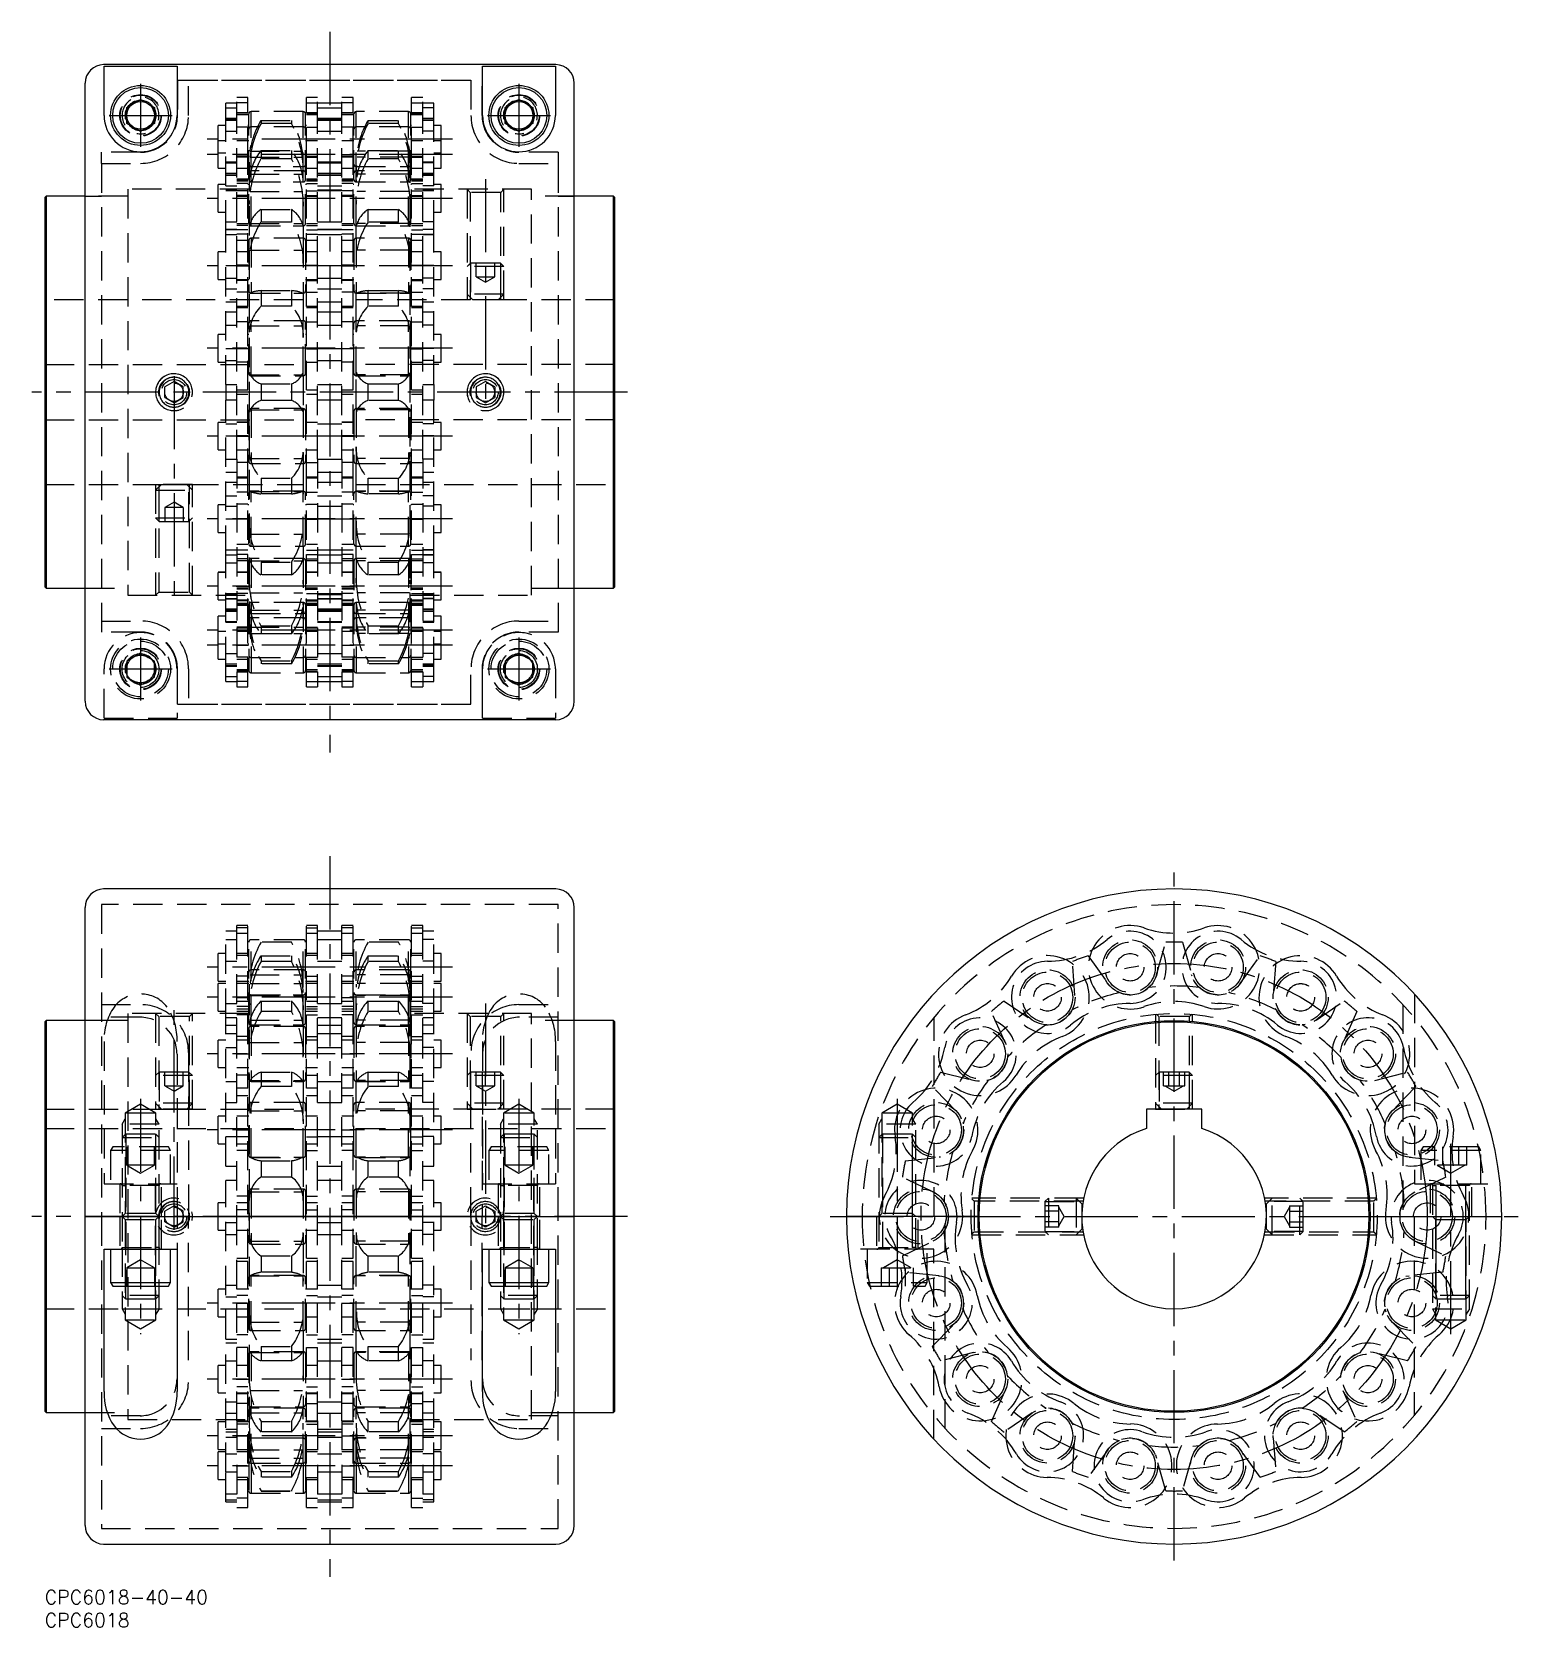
# Model space of a CAD drawing. Extents: x -3 to 319, y -8 to 338.
import ezdxf

# ---------------------------------------------------------------- set-up
doc = ezdxf.new("R2010")
doc.units = 0
doc.header["$LTSCALE"] = 0.5
doc.linetypes.add('CENTER', pattern=[50.8, 31.75, -6.35, 6.35, -6.35])
doc.linetypes.add('DASHED', pattern=[19.05, 12.7, -6.35])
for name, color, linetype in [('MSM_CENTER', 1, 'CENTER'), ('MSM_CONTINUOUS', 7, 'CONTINUOUS'), ('MSM_DASHED', 4, 'DASHED'), ('MSM_PART_NUMBER', 7, 'CONTINUOUS')]:
    doc.layers.add(name, color=color, linetype=linetype)
doc.styles.get("Standard").update_dxf_attribs({"font": 'txt.shx', "height": 3, "bigfont": 'bigfont.shx'})

msp = doc.modelspace()

# ---------------------------------------------------------------- texts
at = {"layer": 'MSM_PART_NUMBER'}
for s, p in [('CPC6018-40-40', (0, -3)), ('CPC6018', (0, -8))]:
    msp.add_text(s, height=3, dxfattribs=at).set_placement(p)

# ---------------------------------------------------------------- linework, layer by layer
at = {"layer": 'MSM_CENTER'}
for p, q in [((61.75, 337.78), (61.75, 181.58)), ((20.75, 326.5), (20.75, 312.85)), ((102.75, 326.5), (102.75, 312.85)), ((13.92, 319.68), (27.57, 319.68)), ((95.92, 319.68), (109.57, 319.68)), ((88.32, 314.53), (35.18, 314.53)), ((88.32, 311.22), (35.18, 311.22)), ((88.32, 311.22), (35.18, 311.22)), ((95.5, 305.88), (95.5, 256.19)), ((88.32, 301.7), (35.18, 301.7)), ((88.32, 301.7), (35.18, 301.7)), ((88.32, 287.1), (35.18, 287.1)), ((88.32, 287.1), (35.18, 287.1)), ((88.32, 269.2), (35.18, 269.2)), ((88.32, 269.2), (35.18, 269.2)), ((28, 263.17), (28, 213.48)), ((126.3, 259.68), (-2.8, 259.68)), ((88.32, 250.15), (35.18, 250.15)), ((88.32, 250.15), (35.18, 250.15)), ((88.32, 232.25), (35.18, 232.25)), ((88.32, 232.25), (35.18, 232.25)), ((88.32, 217.66), (35.18, 217.66)), ((88.32, 217.65), (35.18, 217.65)), ((88.32, 208.13), (35.18, 208.13)), ((88.32, 208.13), (35.18, 208.13)), ((20.75, 206.5), (20.75, 192.85)), ((88.32, 204.82), (35.18, 204.82)), ((102.75, 206.5), (102.75, 192.85)), ((13.92, 199.68), (27.57, 199.68)), ((95.92, 199.68), (109.57, 199.68)), ((61.75, 159.1), (61.75, 2.9)), ((244.74, 6.45), (244.74, 155.55)), ((88.32, 135.02), (35.18, 135.02)), ((88.32, 128.51), (35.18, 128.51)), ((41.48, 128.5), (44.12, 128.5)), ((59.22, 128.5), (56.58, 128.5)), ((64.28, 128.5), (66.92, 128.5)), ((82.02, 128.5), (79.38, 128.5)), ((28, 78.11), (28, 127.2)), ((95.5, 127.2), (95.5, 76.8)), ((88.32, 116.26), (35.18, 116.26)), ((41.48, 116.26), (44.12, 116.26)), ((59.22, 116.26), (56.58, 116.26)), ((64.28, 116.26), (66.92, 116.26)), ((82.02, 116.26), (79.38, 116.26)), ((20.75, 106.53), (20.75, 55.47)), ((102.75, 106.53), (102.75, 55.47)), ((184.74, 106.53), (184.74, 64.5)), ((88.32, 99.76), (35.18, 99.76)), ((41.48, 99.76), (44.12, 99.76)), ((59.22, 99.76), (56.58, 99.76)), ((64.28, 99.76), (66.92, 99.76)), ((82.02, 99.76), (79.38, 99.76)), ((304.74, 55.47), (304.74, 97.5)), ((126.3, 81), (-2.8, 81)), ((88.32, 81), (35.18, 81)), ((41.48, 81), (44.12, 81)), ((59.22, 81), (56.58, 81)), ((64.28, 81), (66.92, 81)), ((82.02, 81), (79.38, 81)), ((170.19, 81), (319.29, 81)), ((88.32, 62.24), (35.18, 62.24)), ((41.48, 62.24), (44.12, 62.24)), ((59.22, 62.24), (56.58, 62.24)), ((64.28, 62.24), (66.92, 62.24)), ((82.02, 62.24), (79.38, 62.24)), ((88.32, 45.74), (35.18, 45.74)), ((41.48, 45.74), (44.12, 45.74)), ((59.22, 45.74), (56.58, 45.74)), ((64.28, 45.74), (66.92, 45.74)), ((82.02, 45.74), (79.38, 45.74)), ((88.32, 33.49), (35.18, 33.49)), ((41.48, 33.49), (44.12, 33.49)), ((59.22, 33.49), (56.58, 33.49)), ((64.28, 33.49), (66.92, 33.49)), ((82.02, 33.49), (79.38, 33.49)), ((88.32, 26.98), (35.18, 26.98)), ((41.48, 26.98), (44.12, 26.98)), ((59.22, 26.98), (56.58, 26.98)), ((64.28, 26.98), (66.92, 26.98)), ((82.02, 26.98), (79.38, 26.98))]:
    msp.add_line(p, q, dxfattribs=at)
msp.add_circle((244.74, 81), 54.85, dxfattribs=at)
at = {"layer": 'MSM_CONTINUOUS'}
for p, q in [((110.75, 330.68), (12.75, 330.68)), ((110.75, 330.68), (12.75, 330.68)), ((12.85, 319.68), (12.85, 330.32)), ((12.85, 330.32), (28.65, 330.32)), ((28.65, 330.32), (28.65, 319.68)), ((94.85, 319.68), (94.85, 330.32)), ((94.85, 330.32), (110.65, 330.32)), ((110.65, 330.32), (110.65, 319.68)), ((8.75, 192.68), (8.75, 326.68)), ((114.75, 192.68), (114.75, 326.68)), ((17.75, 321.41), (20.75, 323.14)), ((20.75, 323.14), (23.75, 321.41)), ((99.75, 321.41), (102.75, 323.14)), ((102.75, 323.14), (105.75, 321.41)), ((17.75, 317.94), (17.75, 321.41)), ((23.75, 321.41), (23.75, 317.94)), ((99.75, 317.94), (99.75, 321.41)), ((105.75, 321.41), (105.75, 317.94)), ((20.75, 316.21), (17.75, 317.94)), ((23.75, 317.94), (20.75, 316.21)), ((102.75, 316.21), (99.75, 317.94)), ((105.75, 317.94), (102.75, 316.21)), ((0.28, 302.18), (0, 301.89)), ((0, 301.89), (0, 217.46)), ((0.28, 302.18), (0.28, 217.18)), ((8.75, 302.18), (0.28, 302.18)), ((123.22, 302.18), (114.75, 302.18)), ((123.5, 301.89), (123.22, 302.18)), ((123.22, 217.18), (123.22, 302.18)), ((123.5, 217.46), (123.5, 301.89)), ((0, 217.46), (0.28, 217.18)), ((0.28, 217.18), (8.75, 217.18)), ((114.75, 217.18), (123.22, 217.18)), ((123.22, 217.18), (123.5, 217.46)), ((110.75, 188.68), (12.75, 188.68)), ((110.75, 188.68), (12.75, 188.68)), ((110.75, 152), (12.75, 152)), ((8.75, 81), (8.75, 148)), ((114.75, 81), (114.75, 148)), ((0.28, 123.5), (0, 123.22)), ((0, 123.22), (0, 38.78)), ((8.75, 123.5), (0.28, 123.5)), ((0.28, 123.5), (0.28, 38.5)), ((123.22, 123.5), (114.75, 123.5)), ((123.22, 38.5), (123.22, 123.5)), ((123.5, 123.22), (123.22, 123.5)), ((123.5, 38.78), (123.5, 123.22)), ((250.74, 104.3), (238.74, 104.3)), ((238.74, 104.3), (238.74, 100.08)), ((250.74, 100.08), (250.74, 104.3)), ((8.75, 81), (114.75, 81)), ((8.75, 14), (8.75, 81)), ((8.75, 81), (114.75, 81)), ((114.75, 14), (114.75, 81)), ((202.24, 81), (173.74, 81)), ((202.24, 81), (173.74, 81)), ((287.24, 81), (315.74, 81)), ((287.24, 81), (315.74, 81)), ((12.85, 43.04), (12.85, 73.9)), ((12.85, 73.9), (28.65, 73.9)), ((14.25, 73.9), (14.25, 66.7)), ((27.25, 66.7), (27.25, 73.9)), ((28.65, 73.9), (28.65, 43.04)), ((94.85, 43.04), (94.85, 73.9)), ((94.85, 73.9), (110.65, 73.9)), ((96.25, 73.9), (96.25, 66.7)), ((109.25, 66.7), (109.25, 73.9)), ((110.65, 73.9), (110.65, 43.04)), ((14.25, 66.7), (14.71, 65.9)), ((14.25, 66.7), (27.25, 66.7)), ((14.71, 65.9), (26.79, 65.9)), ((26.79, 65.9), (27.25, 66.7)), ((96.25, 66.7), (96.71, 65.9)), ((96.25, 66.7), (109.25, 66.7)), ((96.71, 65.9), (108.79, 65.9)), ((108.79, 65.9), (109.25, 66.7)), ((0, 38.78), (0.28, 38.5)), ((0.28, 38.5), (8.75, 38.5)), ((114.75, 38.5), (123.22, 38.5)), ((123.22, 38.5), (123.5, 38.78)), ((12.75, 10), (110.75, 10))]:
    msp.add_line(p, q, dxfattribs=at)
for centre, radius in [((20.75, 319.68), 6.5), ((20.75, 319.68), 6.04), ((102.75, 319.68), 6.5), ((102.75, 319.68), 6.04), ((20.75, 319.68), 3), ((102.75, 319.68), 3), ((244.74, 81), 42.5), ((244.74, 81), 42.22)]:
    msp.add_circle(centre, radius, dxfattribs=at)
for centre, radius, start, end in [((12.75, 326.68), 4, 90, 180), ((12.75, 326.68), 4, 90, 180), ((110.75, 326.68), 4, 0, 90), ((110.75, 326.68), 4, 0, 90), ((20.75, 319.68), 7.9, 180, 0), ((102.75, 319.68), 7.9, 180, 0), ((12.75, 192.68), 4, 180, 270), ((12.75, 192.68), 4, 180, 270), ((110.75, 192.68), 4, 270, 0), ((110.75, 192.68), 4, 270, 0), ((12.75, 148), 4, 90, 180), ((110.75, 148), 4, 0, 90), ((244.74, 81), 71, 0, 180), ((244.74, 81), 20, 107.4576, 72.5424), ((244.74, 81), 71, 180, 0), ((25.12, 42.58), 12.28, 177.8656, 214.5446), ((16.38, 42.58), 12.28, 325.4554, 2.1344), ((107.12, 42.58), 12.28, 177.8656, 214.5446), ((98.38, 42.58), 12.28, 325.4554, 2.1344), ((20.75, 39.97), 7.21, 217.1103, 322.8231), ((102.75, 39.97), 7.21, 217.1769, 322.8897), ((12.75, 14), 4, 180, 270), ((110.75, 14), 4, 270, 0)]:
    msp.add_arc(centre, radius, start, end, dxfattribs=at)
at = {"layer": 'MSM_DASHED'}
for p, q in [((28.75, 327.28), (28.75, 319.68)), ((28.75, 327.28), (94.75, 327.28)), ((31.15, 319.68), (31.15, 327.28)), ((31.15, 327.28), (92.35, 327.28)), ((92.35, 327.28), (92.35, 319.68)), ((94.75, 319.68), (94.75, 327.28)), ((41.6, 322.35), (39.2, 322.35)), ((39.2, 319.04), (39.2, 322.35)), ((44, 323.58), (41.6, 323.58)), ((41.6, 316.28), (41.6, 323.58)), ((44, 322.42), (41.6, 322.42)), ((44, 310.74), (44, 323.58)), ((59.1, 323.58), (56.7, 323.58)), ((56.7, 310.74), (56.7, 323.58)), ((56.7, 322.42), (59.1, 322.42)), ((59.1, 316.28), (59.1, 323.58)), ((64.4, 322.35), (59.1, 322.35)), ((66.8, 323.58), (64.4, 323.58)), ((64.4, 316.28), (64.4, 323.58)), ((66.8, 322.42), (64.4, 322.42)), ((66.8, 310.74), (66.8, 323.58)), ((81.9, 323.58), (79.5, 323.58)), ((79.5, 310.74), (79.5, 323.58)), ((79.5, 322.42), (81.9, 322.42)), ((81.9, 316.28), (81.9, 323.58)), ((84.3, 322.35), (81.9, 322.35)), ((84.3, 319.04), (84.3, 322.35)), ((39.2, 321.32), (41.6, 321.32)), ((41.6, 319.04), (39.2, 319.04)), ((39.2, 294.92), (39.2, 319.04)), ((41.6, 319.04), (39.2, 319.04)), ((39.2, 318.93), (41.6, 318.93)), ((39.2, 318.64), (41.6, 318.64)), ((44, 320.27), (41.6, 320.27)), ((44, 320.27), (41.6, 320.27)), ((44, 320.15), (41.6, 320.15)), ((41.6, 319.89), (44, 319.89)), ((44.2, 316.68), (44.2, 319.99)), ((44.7, 317.18), (44.7, 320.49)), ((56, 320.49), (44.7, 320.49)), ((46.85, 318.56), (53.45, 318.56)), ((46.85, 318.56), (46.85, 317.93)), ((53.45, 318.56), (53.45, 317.93)), ((56, 317.18), (56, 320.49)), ((56.5, 316.68), (56.5, 319.99)), ((59.1, 320.27), (56.7, 320.27)), ((59.1, 320.27), (56.7, 320.27)), ((56.7, 320.15), (59.1, 320.15)), ((56.7, 319.89), (59.1, 319.89)), ((59.1, 321.32), (64.4, 321.32)), ((64.4, 319.04), (59.1, 319.04)), ((64.4, 319.04), (59.1, 319.04)), ((59.1, 318.93), (64.4, 318.93)), ((59.1, 318.64), (64.4, 318.64)), ((66.8, 320.27), (64.4, 320.27)), ((66.8, 320.27), (64.4, 320.27)), ((66.8, 320.15), (64.4, 320.15)), ((64.4, 319.89), (66.8, 319.89)), ((67, 316.68), (67, 319.99)), ((78.8, 320.49), (67.5, 320.49)), ((67.5, 317.18), (67.5, 320.49)), ((70.05, 318.56), (76.65, 318.56)), ((70.05, 317.93), (70.05, 318.56)), ((76.65, 317.93), (76.65, 318.56)), ((78.8, 317.18), (78.8, 320.49)), ((79.3, 316.68), (79.3, 319.99)), ((81.9, 320.27), (79.5, 320.27)), ((81.9, 320.27), (79.5, 320.27)), ((79.5, 320.15), (81.9, 320.15)), ((79.5, 319.89), (81.9, 319.89)), ((84.3, 321.32), (81.9, 321.32)), ((84.3, 319.04), (81.9, 319.04)), ((84.3, 319.04), (81.9, 319.04)), ((84.3, 318.93), (81.9, 318.93)), ((81.9, 318.64), (84.3, 318.64)), ((84.3, 294.92), (84.3, 319.04)), ((37.6, 314.2), (37.6, 317.51)), ((39.2, 317.51), (37.6, 317.51)), ((39.2, 316.28), (41.6, 316.28)), ((44, 317.12), (41.6, 317.12)), ((41.6, 287.14), (41.6, 316.28)), ((44.2, 317.51), (44, 317.51)), ((44.2, 296.24), (44.2, 316.68)), ((56, 317.18), (44.7, 317.18)), ((44.7, 295.74), (44.7, 317.18)), ((56, 317.18), (44.7, 317.18)), ((53.45, 317.93), (46.85, 317.93)), ((56, 295.74), (56, 317.18)), ((56.7, 317.51), (56.5, 317.51)), ((56.5, 296.24), (56.5, 316.68)), ((56.7, 317.12), (59.1, 317.12)), ((59.1, 316.28), (64.4, 316.28)), ((59.1, 287.14), (59.1, 316.28)), ((66.8, 317.12), (64.4, 317.12)), ((64.4, 287.14), (64.4, 316.28)), ((67, 317.51), (66.8, 317.51)), ((67, 296.24), (67, 316.68)), ((78.8, 317.18), (67.5, 317.18)), ((67.5, 295.74), (67.5, 317.18)), ((78.8, 317.18), (67.5, 317.18)), ((76.65, 317.93), (70.05, 317.93)), ((78.8, 295.74), (78.8, 317.18)), ((79.5, 317.51), (79.3, 317.51)), ((79.3, 296.24), (79.3, 316.68)), ((79.5, 317.12), (81.9, 317.12)), ((84.3, 316.28), (81.9, 316.28)), ((81.9, 287.14), (81.9, 316.28)), ((85.9, 317.51), (84.3, 317.51)), ((85.9, 314.2), (85.9, 317.51)), ((12.25, 309.28), (12.25, 311.68)), ((20.75, 311.68), (12.25, 311.68)), ((37.6, 308.24), (37.6, 314.2)), ((39.2, 314.2), (37.6, 314.2)), ((39.2, 314.2), (37.6, 314.2)), ((37.6, 311.55), (39.2, 311.55)), ((41.48, 311.22), (44.12, 311.22)), ((44.2, 314.2), (41.6, 314.2)), ((44.2, 314.2), (41.6, 314.2)), ((44, 314.2), (41.6, 314.2)), ((44, 311.55), (44.2, 311.55)), ((44.47, 311.94), (44.68, 313.12)), ((44.47, 311.94), (55.83, 311.94)), ((44.68, 311.91), (44.47, 310.62)), ((46.85, 312.08), (53.45, 312.08)), ((46.85, 312.08), (46.85, 310.29)), ((53.45, 312.08), (53.45, 310.29)), ((59.1, 314.2), (56.5, 314.2)), ((59.1, 314.2), (56.5, 314.2)), ((56.5, 311.55), (56.7, 311.55)), ((59.22, 311.22), (56.58, 311.22)), ((59.1, 314.2), (56.7, 314.2)), ((64.28, 311.22), (66.92, 311.22)), ((67, 314.2), (64.4, 314.2)), ((67, 314.2), (64.4, 314.2)), ((66.8, 314.2), (64.4, 314.2)), ((66.8, 311.55), (67, 311.55)), ((79.03, 311.94), (67.67, 311.94)), ((70.05, 312.08), (76.65, 312.08)), ((70.05, 310.29), (70.05, 312.08)), ((76.65, 310.29), (76.65, 312.08)), ((78.82, 313.11), (79.03, 311.94)), ((79.03, 310.62), (78.82, 311.93)), ((81.9, 314.2), (79.3, 314.2)), ((81.9, 314.2), (79.3, 314.2)), ((79.3, 311.55), (79.5, 311.55)), ((82.02, 311.22), (79.38, 311.22)), ((81.9, 314.2), (79.5, 314.2)), ((85.9, 314.2), (84.3, 314.2)), ((85.9, 314.2), (84.3, 314.2)), ((84.3, 311.55), (85.9, 311.55)), ((85.9, 308.24), (85.9, 314.2)), ((111.25, 311.68), (102.75, 311.68)), ((111.25, 311.68), (111.25, 309.28)), ((12.25, 309.28), (12.25, 207.68)), ((12.25, 309.28), (20.75, 309.28)), ((37.6, 308.24), (39.2, 308.24)), ((37.6, 308.24), (39.2, 308.24)), ((41.6, 309.52), (39.2, 309.52)), ((39.2, 309.39), (41.6, 309.39)), ((44, 310.74), (41.6, 310.74)), ((44, 310.59), (41.6, 310.59)), ((41.6, 308.24), (44.2, 308.24)), ((41.6, 308.24), (44.2, 308.24)), ((41.6, 308.24), (44, 308.24)), ((44, 278.25), (44, 310.74)), ((44.3, 309.55), (44.3, 209.81)), ((44.3, 308.58), (56, 308.58)), ((44.47, 310.62), (55.83, 310.62)), ((44.7, 308.58), (56, 308.58)), ((53.45, 310.29), (46.85, 310.29)), ((56.5, 308.24), (59.1, 308.24)), ((56.5, 308.24), (59.1, 308.24)), ((59.1, 310.74), (56.7, 310.74)), ((56.7, 278.25), (56.7, 310.74)), ((56.7, 310.59), (59.1, 310.59)), ((56.7, 308.24), (59.1, 308.24)), ((64.4, 309.52), (59.1, 309.52)), ((59.1, 309.39), (64.4, 309.39)), ((66.8, 310.74), (64.4, 310.74)), ((66.8, 310.59), (64.4, 310.59)), ((64.4, 308.24), (67, 308.24)), ((64.4, 308.24), (67, 308.24)), ((64.4, 308.24), (66.8, 308.24)), ((66.8, 278.25), (66.8, 310.74)), ((67.5, 308.58), (78.8, 308.58)), ((67.5, 308.58), (79.2, 308.58)), ((79.03, 310.62), (67.67, 310.62)), ((76.65, 310.29), (70.05, 310.29)), ((79.2, 209.81), (79.2, 309.55)), ((79.3, 308.24), (81.9, 308.24)), ((79.3, 308.24), (81.9, 308.24)), ((81.9, 310.74), (79.5, 310.74)), ((79.5, 278.25), (79.5, 310.74)), ((79.5, 310.59), (81.9, 310.59)), ((79.5, 308.24), (81.9, 308.24)), ((84.3, 309.52), (81.9, 309.52)), ((84.3, 309.39), (81.9, 309.39)), ((84.3, 308.24), (85.9, 308.24)), ((84.3, 308.24), (85.9, 308.24)), ((102.75, 309.28), (111.25, 309.28)), ((111.25, 309.28), (111.25, 207.68)), ((37.6, 298.72), (37.6, 304.68)), ((39.2, 304.68), (37.6, 304.68)), ((39.2, 304.68), (37.6, 304.68)), ((41.6, 307.12), (39.2, 307.12)), ((39.2, 306.82), (41.6, 306.82)), ((39.2, 306.71), (41.6, 306.71)), ((39.2, 304.43), (41.6, 304.43)), ((39.2, 304.41), (41.6, 304.41)), ((44, 305.87), (41.6, 305.87)), ((44, 305.61), (41.6, 305.61)), ((41.6, 305.49), (44, 305.49)), ((44, 304.89), (41.6, 304.89)), ((44.2, 304.68), (44, 304.68)), ((44.2, 304.68), (44, 304.68)), ((44.3, 305.27), (56, 305.27)), ((44.47, 306.95), (44.62, 307.65)), ((44.47, 306.95), (55.83, 306.95)), ((44.68, 304.42), (44.47, 303.16)), ((56, 307.65), (44.7, 307.65)), ((56, 307.65), (44.7, 307.65)), ((44.7, 305.27), (56, 305.27)), ((44.7, 305.27), (56, 305.27)), ((55.67, 307.66), (55.82, 307)), ((55.82, 307), (55.83, 306.95)), ((56.7, 304.68), (56.5, 304.68)), ((56.7, 304.68), (56.5, 304.68)), ((59.1, 305.87), (56.7, 305.87)), ((56.7, 305.61), (59.1, 305.61)), ((56.7, 305.49), (59.1, 305.49)), ((56.7, 304.89), (59.1, 304.89)), ((64.4, 307.12), (59.1, 307.12)), ((59.1, 306.82), (64.4, 306.82)), ((59.1, 306.71), (64.4, 306.71)), ((59.1, 304.43), (64.4, 304.43)), ((59.1, 304.41), (64.4, 304.41)), ((66.8, 305.87), (64.4, 305.87)), ((66.8, 305.61), (64.4, 305.61)), ((64.4, 305.49), (66.8, 305.49)), ((66.8, 304.89), (64.4, 304.89)), ((67, 304.68), (66.8, 304.68)), ((67, 304.68), (66.8, 304.68)), ((78.8, 307.65), (67.5, 307.65)), ((78.8, 307.65), (67.5, 307.65)), ((67.51, 305.74), (67.5, 305.42)), ((67.5, 305.27), (78.8, 305.27)), ((67.5, 305.27), (78.8, 305.27)), ((67.5, 305.27), (79.2, 305.27)), ((67.67, 306.95), (67.68, 307)), ((79.03, 306.95), (67.67, 306.95)), ((67.68, 307), (67.83, 307.66)), ((79.03, 303.16), (78.82, 304.43)), ((78.86, 307.71), (78.88, 307.64)), ((78.88, 307.64), (79.03, 306.95)), ((79.5, 304.68), (79.3, 304.68)), ((79.5, 304.68), (79.3, 304.68)), ((81.9, 305.87), (79.5, 305.87)), ((79.5, 305.61), (81.9, 305.61)), ((79.5, 305.49), (81.9, 305.49)), ((79.5, 304.89), (81.9, 304.89)), ((84.3, 307.12), (81.9, 307.12)), ((84.3, 306.82), (81.9, 306.82)), ((81.9, 306.71), (84.3, 306.71)), ((84.3, 304.43), (81.9, 304.43)), ((84.3, 304.41), (81.9, 304.41)), ((85.9, 304.68), (84.3, 304.68)), ((85.9, 304.68), (84.3, 304.68)), ((85.9, 298.72), (85.9, 304.68)), ((8.75, 302.18), (12.25, 302.18)), ((8.75, 302.18), (12.25, 302.18)), ((18, 302.18), (8.75, 302.18)), ((18, 303.68), (18, 215.68)), ((44.3, 303.68), (18, 303.68)), ((39.2, 303.53), (41.6, 303.53)), ((39.2, 303.4), (41.6, 303.4)), ((44, 303.34), (41.6, 303.34)), ((44, 302.33), (41.6, 302.33)), ((41.6, 302.18), (44, 302.18)), ((44.47, 303.16), (55.83, 303.16)), ((55.83, 303.16), (55.82, 303.22)), ((55.99, 300.97), (56, 299.97)), ((56.7, 303.34), (59.1, 303.34)), ((56.7, 302.33), (59.1, 302.33)), ((56.7, 302.18), (59.1, 302.18)), ((59.1, 303.53), (64.4, 303.53)), ((59.1, 303.4), (64.4, 303.4)), ((66.8, 303.34), (64.4, 303.34)), ((66.8, 302.33), (64.4, 302.33)), ((64.4, 302.18), (66.8, 302.18)), ((67.68, 303.22), (67.67, 303.16)), ((79.03, 303.16), (67.67, 303.16)), ((105.5, 303.68), (79.2, 303.68)), ((79.5, 303.34), (81.9, 303.34)), ((79.5, 302.33), (81.9, 302.33)), ((79.5, 302.18), (81.9, 302.18)), ((84.3, 303.53), (81.9, 303.53)), ((81.9, 303.4), (84.3, 303.4)), ((91.5, 303.68), (91.5, 279.68)), ((91.5, 303.68), (92.18, 303)), ((92.18, 303), (92.18, 279.67)), ((98.82, 303), (92.18, 303)), ((98.82, 303), (99.5, 303.68)), ((98.82, 279.68), (98.82, 303)), ((99.5, 279.68), (99.5, 303.68)), ((105.5, 215.68), (105.5, 303.68)), ((114.75, 302.18), (105.5, 302.18)), ((111.25, 302.18), (114.75, 302.18)), ((111.25, 302.18), (114.75, 302.18)), ((37.6, 298.72), (39.2, 298.72)), ((37.6, 298.72), (39.2, 298.72)), ((44, 298.72), (44.2, 298.72)), ((44, 298.72), (44.2, 298.72)), ((46.85, 299.28), (53.45, 299.28)), ((46.85, 299.28), (46.85, 296.53)), ((53.45, 299.28), (53.45, 296.53)), ((56.5, 298.72), (56.7, 298.72)), ((56.5, 298.72), (56.7, 298.72)), ((66.8, 298.72), (67, 298.72)), ((66.8, 298.72), (67, 298.72)), ((70.05, 299.28), (76.65, 299.28)), ((70.05, 296.53), (70.05, 299.28)), ((76.65, 296.53), (76.65, 299.28)), ((79.3, 298.72), (79.5, 298.72)), ((79.3, 298.72), (79.5, 298.72)), ((84.3, 298.72), (85.9, 298.72)), ((84.3, 298.72), (85.9, 298.72)), ((39.2, 296.64), (41.6, 296.64)), ((39.2, 294.94), (41.6, 294.94)), ((41.6, 294.92), (39.2, 294.92)), ((39.2, 261.38), (39.2, 294.92)), ((44, 296.15), (41.6, 296.15)), ((44, 295.81), (41.6, 295.81)), ((44, 294.89), (41.6, 294.89)), ((44, 293.92), (41.6, 293.92)), ((44.3, 295.74), (56, 295.74)), ((44.47, 296.27), (55.83, 296.27)), ((44.7, 295.74), (56, 295.74)), ((44.7, 295.74), (56, 295.74)), ((53.45, 296.53), (46.85, 296.53)), ((55.99, 295.74), (55.99, 295.74)), ((56, 295.74), (56, 293.06)), ((59.1, 296.15), (56.7, 296.15)), ((56.7, 295.81), (59.1, 295.81)), ((56.7, 294.89), (59.1, 294.89)), ((56.7, 293.92), (59.1, 293.92)), ((59.1, 296.64), (64.4, 296.64)), ((59.1, 294.94), (64.4, 294.94)), ((64.4, 294.92), (59.1, 294.92)), ((66.8, 296.15), (64.4, 296.15)), ((66.8, 295.81), (64.4, 295.81)), ((66.8, 294.89), (64.4, 294.89)), ((66.8, 293.92), (64.4, 293.92)), ((67.5, 295.74), (78.8, 295.74)), ((67.5, 295.74), (78.8, 295.74)), ((67.5, 295.74), (79.2, 295.74)), ((67.5, 293.06), (67.5, 295.74)), ((79.03, 296.27), (67.67, 296.27)), ((76.65, 296.53), (70.05, 296.53)), ((81.9, 296.15), (79.5, 296.15)), ((79.5, 295.81), (81.9, 295.81)), ((79.5, 294.89), (81.9, 294.89)), ((79.5, 293.92), (81.9, 293.92)), ((84.3, 296.64), (81.9, 296.64)), ((84.3, 294.94), (81.9, 294.94)), ((84.3, 294.92), (81.9, 294.92)), ((84.3, 261.38), (84.3, 294.92)), ((39.2, 293.88), (41.6, 293.88)), ((39.2, 293.86), (41.6, 293.86)), ((41.6, 292.65), (44, 292.65)), ((44.2, 292.56), (44.2, 281.65)), ((56, 293.06), (44.7, 293.06)), ((44.7, 293.06), (44.7, 281.15)), ((56, 293.06), (44.7, 293.06)), ((56, 293.06), (56, 281.15)), ((56.5, 292.56), (56.5, 281.65)), ((56.7, 292.65), (59.1, 292.65)), ((59.1, 293.88), (64.4, 293.88)), ((59.1, 293.86), (64.4, 293.86)), ((64.4, 292.65), (66.8, 292.65)), ((67, 292.56), (67, 281.65)), ((78.8, 293.06), (67.5, 293.06)), ((67.5, 293.06), (67.5, 281.15)), ((78.8, 293.06), (67.5, 293.06)), ((78.8, 293.06), (78.8, 281.15)), ((79.3, 292.56), (79.3, 281.65)), ((79.5, 292.65), (81.9, 292.65)), ((81.9, 293.88), (84.3, 293.88)), ((84.3, 293.86), (81.9, 293.86)), ((37.6, 284.12), (37.6, 290.08)), ((39.2, 290.08), (37.6, 290.08)), ((39.2, 290.08), (37.6, 290.08)), ((39.2, 287.14), (41.6, 287.14)), ((41.48, 287.11), (44.12, 287.11)), ((41.48, 287.1), (44.12, 287.1)), ((44, 290.09), (41.6, 290.09)), ((44.2, 290.08), (41.6, 290.08)), ((44.2, 290.08), (41.6, 290.08)), ((44, 290.08), (41.6, 290.08)), ((44, 287.21), (41.6, 287.21)), ((41.6, 245.15), (41.6, 287.14)), ((44.47, 290.45), (55.83, 290.45)), ((59.1, 290.08), (56.5, 290.08)), ((59.1, 290.08), (56.5, 290.08)), ((59.22, 287.11), (56.58, 287.11)), ((59.22, 287.1), (56.58, 287.1)), ((59.1, 290.09), (56.7, 290.09)), ((59.1, 290.08), (56.7, 290.08)), ((56.7, 287.21), (59.1, 287.21)), ((59.1, 287.14), (64.4, 287.14)), ((59.1, 245.15), (59.1, 287.14)), ((64.28, 287.11), (66.92, 287.11)), ((64.28, 287.1), (66.92, 287.1)), ((66.8, 290.09), (64.4, 290.09)), ((67, 290.08), (64.4, 290.08)), ((67, 290.08), (64.4, 290.08)), ((66.8, 290.08), (64.4, 290.08)), ((66.8, 287.21), (64.4, 287.21)), ((64.4, 245.15), (64.4, 287.14)), ((79.03, 290.45), (67.67, 290.45)), ((81.9, 290.08), (79.3, 290.08)), ((81.9, 290.08), (79.3, 290.08)), ((82.02, 287.11), (79.38, 287.11)), ((82.02, 287.1), (79.38, 287.1)), ((81.9, 290.09), (79.5, 290.09)), ((81.9, 290.08), (79.5, 290.08)), ((79.5, 287.21), (81.9, 287.21)), ((84.3, 287.14), (81.9, 287.14)), ((81.9, 245.15), (81.9, 287.14)), ((85.9, 290.08), (84.3, 290.08)), ((85.9, 290.08), (84.3, 290.08)), ((85.9, 284.12), (85.9, 290.08)), ((92.27, 287.68), (91.5, 286.91)), ((98.73, 287.68), (92.27, 287.68)), ((92.27, 287.68), (92.27, 280.16)), ((93.5, 284.68), (93.5, 287.68)), ((97.5, 284.68), (97.5, 287.68)), ((99.5, 286.91), (98.73, 287.68)), ((98.73, 287.68), (98.73, 280.16)), ((37.6, 284.12), (39.2, 284.12)), ((37.6, 284.12), (39.2, 284.12)), ((39.2, 284.4), (41.6, 284.4)), ((41.6, 284.13), (44, 284.13)), ((41.6, 284.12), (44.2, 284.12)), ((41.6, 284.12), (44.2, 284.12)), ((41.6, 284.12), (44, 284.12)), ((44, 283.92), (41.6, 283.92)), ((56.5, 284.12), (59.1, 284.12)), ((56.5, 284.12), (59.1, 284.12)), ((56.7, 284.13), (59.1, 284.13)), ((56.7, 284.12), (59.1, 284.12)), ((56.7, 283.92), (59.1, 283.92)), ((59.1, 284.4), (64.4, 284.4)), ((64.4, 284.13), (66.8, 284.13)), ((64.4, 284.12), (67, 284.12)), ((64.4, 284.12), (67, 284.12)), ((64.4, 284.12), (66.8, 284.12)), ((66.8, 283.92), (64.4, 283.92)), ((79.3, 284.12), (81.9, 284.12)), ((79.3, 284.12), (81.9, 284.12)), ((79.5, 284.13), (81.9, 284.13)), ((79.5, 284.12), (81.9, 284.12)), ((79.5, 283.92), (81.9, 283.92)), ((84.3, 284.4), (81.9, 284.4)), ((84.3, 284.12), (85.9, 284.12)), ((84.3, 284.12), (85.9, 284.12)), ((99.5, 286.91), (91.5, 286.91)), ((93.5, 284.68), (97.5, 284.68)), ((93.5, 284.68), (95.5, 283.52)), ((95.5, 283.52), (97.5, 284.68)), ((39.2, 282.11), (41.6, 282.11)), ((44, 281.37), (41.6, 281.37)), ((44.38, 281.17), (44.32, 281.33)), ((44.47, 281.17), (44.42, 281.15)), ((44.43, 281.15), (55.87, 281.15)), ((44.47, 281.17), (55.83, 281.17)), ((44.7, 281.15), (56, 281.15)), ((44.7, 281.15), (56, 281.15)), ((46.85, 281.7), (53.45, 281.7)), ((46.85, 281.7), (46.85, 278.33)), ((53.45, 281.7), (53.45, 278.33)), ((55.82, 281.17), (55.83, 281.17)), ((55.88, 281.15), (55.83, 281.17)), ((56, 281.15), (56, 275.16)), ((56.7, 281.37), (59.1, 281.37)), ((59.1, 282.11), (64.4, 282.11)), ((66.8, 281.37), (64.4, 281.37)), ((67.51, 281.41), (67.5, 281.79)), ((67.5, 281.15), (78.8, 281.15)), ((67.5, 281.15), (78.8, 281.15)), ((67.5, 275.16), (67.5, 281.15)), ((67.67, 281.17), (67.62, 281.15)), ((67.63, 281.15), (79.07, 281.15)), ((79.03, 281.17), (67.67, 281.17)), ((67.67, 281.17), (67.68, 281.17)), ((70.05, 281.7), (76.65, 281.7)), ((70.05, 278.33), (70.05, 281.7)), ((76.65, 278.33), (76.65, 281.7)), ((79.08, 281.15), (79.03, 281.17)), ((79.5, 281.37), (81.9, 281.37)), ((84.3, 282.11), (81.9, 282.11)), ((91.5, 280.93), (92.75, 279.68)), ((99.5, 280.93), (91.5, 280.93)), ((98.25, 279.68), (99.5, 280.93)), ((56, 279.68), (0, 279.68)), ((39.2, 279.28), (41.6, 279.28)), ((41.6, 277.02), (39.2, 277.02)), ((44, 278.25), (41.6, 278.25)), ((41.6, 278.06), (44, 278.06)), ((44, 241.11), (44, 278.25)), ((53.45, 278.33), (46.85, 278.33)), ((59.1, 278.25), (56.7, 278.25)), ((56.7, 241.11), (56.7, 278.25)), ((56.7, 278.06), (59.1, 278.06)), ((59.1, 279.28), (64.4, 279.28)), ((64.4, 277.02), (59.1, 277.02)), ((66.8, 278.25), (64.4, 278.25)), ((64.4, 278.06), (66.8, 278.06)), ((66.8, 241.11), (66.8, 278.25)), ((92.22, 279.68), (67.5, 279.68)), ((76.65, 278.33), (70.05, 278.33)), ((81.9, 278.25), (79.5, 278.25)), ((79.5, 241.11), (79.5, 278.25)), ((79.5, 278.06), (81.9, 278.06)), ((81.9, 279.28), (84.3, 279.28)), ((84.3, 277.02), (81.9, 277.02)), ((99.5, 279.68), (91.5, 279.68)), ((99.5, 279.68), (91.5, 279.68)), ((98.25, 279.68), (92.75, 279.68)), ((123.5, 279.68), (98.82, 279.68)), ((39.2, 274.2), (41.6, 274.2)), ((44, 274.94), (41.6, 274.94)), ((44.2, 263.75), (44.2, 274.66)), ((44.47, 274.03), (55.83, 274.03)), ((56, 275.16), (44.7, 275.16)), ((44.7, 263.25), (44.7, 275.16)), ((56, 275.16), (44.7, 275.16)), ((55.83, 274.03), (55.82, 274.07)), ((56, 263.25), (56, 275.16)), ((56.5, 263.75), (56.5, 274.66)), ((56.7, 274.94), (59.1, 274.94)), ((59.1, 274.2), (64.4, 274.2)), ((66.8, 274.94), (64.4, 274.94)), ((67, 263.75), (67, 274.66)), ((67.5, 263.25), (67.5, 275.16)), ((78.8, 275.16), (67.5, 275.16)), ((78.8, 275.16), (67.5, 275.16)), ((67.68, 274.07), (67.67, 274.03)), ((79.03, 274.03), (67.67, 274.03)), ((78.8, 263.25), (78.8, 275.16)), ((79.3, 263.75), (79.3, 274.66)), ((79.5, 274.94), (81.9, 274.94)), ((84.3, 274.2), (81.9, 274.2)), ((37.6, 266.22), (37.6, 272.18)), ((39.2, 272.18), (37.6, 272.18)), ((39.2, 272.18), (37.6, 272.18)), ((44.2, 272.18), (44, 272.18)), ((44.2, 272.18), (44, 272.18)), ((55.99, 272.44), (56, 271.54)), ((56.7, 272.18), (56.5, 272.18)), ((56.7, 272.18), (56.5, 272.18)), ((67, 272.18), (66.8, 272.18)), ((67, 272.18), (66.8, 272.18)), ((79.5, 272.18), (79.3, 272.18)), ((79.5, 272.18), (79.3, 272.18)), ((85.9, 272.18), (84.3, 272.18)), ((85.9, 272.18), (84.3, 272.18)), ((85.9, 266.22), (85.9, 272.18)), ((39.2, 269.17), (41.6, 269.17)), ((39.2, 266.56), (41.6, 266.56)), ((44, 269.1), (41.6, 269.1)), ((56.7, 269.1), (59.1, 269.1)), ((59.1, 269.17), (64.4, 269.17)), ((59.1, 266.56), (64.4, 266.56)), ((66.8, 269.1), (64.4, 269.1)), ((79.5, 269.1), (81.9, 269.1)), ((84.3, 269.17), (81.9, 269.17)), ((84.3, 266.56), (81.9, 266.56)), ((0, 265.68), (56, 265.68)), ((37.6, 266.22), (39.2, 266.22)), ((37.6, 266.22), (39.2, 266.22)), ((37.6, 266.22), (37.6, 266.22)), ((44, 266.21), (41.6, 266.21)), ((44, 266.22), (44.2, 266.22)), ((44, 266.22), (44.2, 266.22)), ((44.2, 263.75), (44.2, 263.75)), ((44.47, 263.47), (55.83, 263.47)), ((44.47, 263.47), (44.58, 263.27)), ((44.7, 263.25), (56, 263.25)), ((44.7, 263.25), (56, 263.25)), ((44.7, 263.25), (44.7, 263.25)), ((55.7, 263.25), (55.83, 263.47)), ((56, 263.25), (56, 256.11)), ((56.5, 266.22), (56.7, 266.22)), ((56.5, 266.22), (56.7, 266.22)), ((56.5, 263.75), (56.5, 263.75)), ((56.7, 266.21), (59.1, 266.21)), ((66.8, 266.21), (64.4, 266.21)), ((66.8, 266.22), (67, 266.22)), ((66.8, 266.22), (67, 266.22)), ((67, 263.75), (67, 263.75)), ((123.5, 265.68), (67.5, 265.68)), ((67.5, 263.25), (78.8, 263.25)), ((67.5, 263.25), (78.8, 263.25)), ((67.5, 256.11), (67.5, 263.25)), ((79.03, 263.47), (67.67, 263.47)), ((67.67, 263.47), (67.8, 263.25)), ((78.8, 263.25), (78.8, 263.25)), ((78.92, 263.27), (79.03, 263.47)), ((79.3, 266.22), (79.5, 266.22)), ((79.3, 266.22), (79.5, 266.22)), ((79.3, 263.75), (79.3, 263.75)), ((79.5, 266.21), (81.9, 266.21)), ((84.3, 266.22), (85.9, 266.22)), ((84.3, 266.22), (85.9, 266.22)), ((85.9, 266.22), (85.9, 266.22)), ((28, 261.99), (26, 260.83)), ((26, 258.52), (26, 260.83)), ((30, 260.83), (28, 261.99)), ((30, 258.52), (30, 260.83)), ((39.2, 261.38), (41.6, 261.38)), ((39.2, 261.38), (39.2, 257.97)), ((41.6, 260.16), (44, 260.16)), ((46.85, 261.47), (53.45, 261.47)), ((46.85, 261.47), (46.85, 257.88)), ((53.45, 261.47), (53.45, 257.88)), ((56.7, 260.16), (59.1, 260.16)), ((59.1, 261.38), (64.4, 261.38)), ((64.4, 260.16), (66.8, 260.16)), ((70.05, 261.47), (76.65, 261.47)), ((70.05, 257.88), (70.05, 261.47)), ((76.65, 257.88), (76.65, 261.47)), ((79.5, 260.16), (81.9, 260.16)), ((81.9, 261.38), (84.3, 261.38)), ((84.3, 261.38), (84.3, 257.97)), ((95.5, 261.99), (93.5, 260.83)), ((93.5, 260.83), (93.5, 258.52)), ((97.5, 260.83), (95.5, 261.99)), ((97.5, 260.83), (97.5, 258.52)), ((26, 258.52), (28, 257.37)), ((28, 257.37), (30, 258.52)), ((39.2, 224.43), (39.2, 257.97)), ((41.6, 257.97), (39.2, 257.97)), ((44, 259.19), (41.6, 259.19)), ((44.58, 256.09), (44.47, 255.88)), ((44.47, 255.88), (55.83, 255.88)), ((44.7, 256.11), (44.7, 244.2)), ((56, 256.11), (44.7, 256.11)), ((56, 256.11), (44.7, 256.11)), ((44.7, 256.11), (44.7, 256.11)), ((53.45, 257.88), (46.85, 257.88)), ((55.83, 255.88), (55.7, 256.11)), ((56, 256.11), (56, 244.2)), ((59.1, 259.19), (56.7, 259.19)), ((64.4, 257.97), (59.1, 257.97)), ((66.8, 259.19), (64.4, 259.19)), ((78.8, 256.11), (67.5, 256.11)), ((67.5, 256.11), (67.5, 244.2)), ((78.8, 256.11), (67.5, 256.11)), ((67.8, 256.11), (67.67, 255.88)), ((79.03, 255.88), (67.67, 255.88)), ((76.65, 257.88), (70.05, 257.88)), ((78.8, 256.11), (78.8, 244.2)), ((78.8, 256.11), (78.8, 256.11)), ((79.03, 255.88), (78.92, 256.09)), ((81.9, 259.19), (79.5, 259.19)), ((84.3, 257.97), (81.9, 257.97)), ((84.3, 224.43), (84.3, 257.97)), ((93.5, 258.52), (95.5, 257.37)), ((95.5, 257.37), (97.5, 258.52)), ((0, 253.68), (56, 253.68)), ((39.2, 253.13), (37.6, 253.13)), ((37.6, 247.17), (37.6, 253.13)), ((39.2, 253.13), (37.6, 253.13)), ((37.6, 253.13), (37.6, 253.13)), ((39.2, 252.79), (41.6, 252.79)), ((44, 253.15), (41.6, 253.15)), ((44, 253.13), (41.6, 253.13)), ((44.2, 253.13), (41.6, 253.13)), ((44, 253.13), (41.6, 253.13)), ((44.2, 253.13), (41.6, 253.13)), ((44.2, 255.61), (44.2, 244.7)), ((44.2, 255.61), (44.2, 255.61)), ((56.5, 255.61), (56.5, 244.7)), ((56.5, 255.61), (56.5, 255.61)), ((59.1, 253.13), (56.5, 253.13)), ((59.1, 253.13), (56.5, 253.13)), ((56.7, 253.15), (59.1, 253.15)), ((59.1, 253.13), (56.7, 253.13)), ((59.1, 253.13), (56.7, 253.13)), ((59.1, 252.79), (64.4, 252.79)), ((66.8, 253.15), (64.4, 253.15)), ((66.8, 253.13), (64.4, 253.13)), ((67, 253.13), (64.4, 253.13)), ((66.8, 253.13), (64.4, 253.13)), ((67, 253.13), (64.4, 253.13)), ((67, 255.61), (67, 244.7)), ((67, 255.61), (67, 255.61)), ((123.5, 253.68), (67.5, 253.68)), ((79.3, 255.61), (79.3, 244.7)), ((79.3, 255.61), (79.3, 255.61)), ((81.9, 253.13), (79.3, 253.13)), ((81.9, 253.13), (79.3, 253.13)), ((79.5, 253.15), (81.9, 253.15)), ((81.9, 253.13), (79.5, 253.13)), ((81.9, 253.13), (79.5, 253.13)), ((84.3, 252.79), (81.9, 252.79)), ((85.9, 253.13), (84.3, 253.13)), ((85.9, 253.13), (84.3, 253.13)), ((85.9, 247.17), (85.9, 253.13)), ((85.9, 253.13), (85.9, 253.13)), ((39.2, 250.19), (41.6, 250.19)), ((41.48, 250.15), (44.12, 250.15)), ((41.48, 250.15), (44.12, 250.15)), ((44, 250.25), (41.6, 250.25)), ((59.22, 250.15), (56.58, 250.15)), ((59.22, 250.15), (56.58, 250.15)), ((56.7, 250.25), (59.1, 250.25)), ((59.1, 250.19), (64.4, 250.19)), ((64.28, 250.15), (66.92, 250.15)), ((64.28, 250.15), (66.92, 250.15)), ((66.8, 250.25), (64.4, 250.25)), ((82.02, 250.15), (79.38, 250.15)), ((82.02, 250.15), (79.38, 250.15)), ((79.5, 250.25), (81.9, 250.25)), ((84.3, 250.19), (81.9, 250.19)), ((37.6, 247.17), (39.2, 247.17)), ((37.6, 247.17), (39.2, 247.17)), ((41.6, 247.17), (44, 247.17)), ((41.6, 247.17), (44.2, 247.17)), ((41.6, 247.17), (44, 247.17)), ((41.6, 247.17), (44.2, 247.17)), ((56.5, 247.17), (59.1, 247.17)), ((56.5, 247.17), (59.1, 247.17)), ((56.7, 247.17), (59.1, 247.17)), ((56.7, 247.17), (59.1, 247.17)), ((64.4, 247.17), (66.8, 247.17)), ((64.4, 247.17), (67, 247.17)), ((64.4, 247.17), (66.8, 247.17)), ((64.4, 247.17), (67, 247.17)), ((67.51, 246.91), (67.5, 247.81)), ((79.3, 247.17), (81.9, 247.17)), ((79.3, 247.17), (81.9, 247.17)), ((79.5, 247.17), (81.9, 247.17)), ((79.5, 247.17), (81.9, 247.17)), ((84.3, 247.17), (85.9, 247.17)), ((84.3, 247.17), (85.9, 247.17)), ((39.2, 245.15), (41.6, 245.15)), ((39.2, 242.33), (41.6, 242.33)), ((41.6, 245.15), (41.6, 208.61)), ((44, 244.41), (41.6, 244.41)), ((44.47, 245.32), (55.83, 245.32)), ((44.7, 244.2), (56, 244.2)), ((44.7, 244.2), (56, 244.2)), ((55.49, 244.2), (55.82, 245.28)), ((55.82, 245.28), (55.83, 245.32)), ((56, 244.2), (56, 238.2)), ((56.7, 244.41), (59.1, 244.41)), ((59.1, 245.15), (59.1, 208.61)), ((59.1, 245.15), (64.4, 245.15)), ((59.1, 242.33), (64.4, 242.33)), ((64.4, 245.15), (64.4, 208.61)), ((66.8, 244.41), (64.4, 244.41)), ((67.5, 244.2), (78.8, 244.2)), ((67.5, 244.2), (78.8, 244.2)), ((67.5, 238.2), (67.5, 244.2)), ((67.67, 245.32), (67.68, 245.28)), ((79.03, 245.32), (67.67, 245.32)), ((78.69, 244.2), (79.03, 245.32)), ((79.5, 244.41), (81.9, 244.41)), ((81.9, 245.15), (81.9, 208.61)), ((84.3, 245.15), (81.9, 245.15)), ((81.9, 242.33), (84.3, 242.33)), ((0, 239.68), (24.68, 239.68)), ((25.25, 239.68), (24, 238.43)), ((24, 239.68), (24, 215.68)), ((24, 239.68), (32, 239.68)), ((32, 239.68), (24, 239.68)), ((24.68, 239.68), (24.68, 216.35)), ((24.77, 231.68), (24.77, 239.19)), ((25.25, 239.68), (30.75, 239.68)), ((32, 238.43), (30.75, 239.68)), ((31.23, 231.68), (31.23, 239.19)), ((31.28, 239.68), (56, 239.68)), ((31.32, 216.35), (31.32, 239.68)), ((32, 215.68), (32, 239.68)), ((41.6, 240.07), (39.2, 240.07)), ((44, 241.29), (41.6, 241.29)), ((41.6, 241.11), (44, 241.11)), ((44, 208.61), (44, 241.11)), ((46.85, 241.02), (53.45, 241.02)), ((46.85, 241.02), (46.85, 237.65)), ((53.45, 241.02), (53.45, 237.65)), ((59.1, 241.29), (56.7, 241.29)), ((56.7, 208.61), (56.7, 241.11)), ((56.7, 241.11), (59.1, 241.11)), ((64.4, 240.07), (59.1, 240.07)), ((66.8, 241.29), (64.4, 241.29)), ((64.4, 241.11), (66.8, 241.11)), ((66.8, 208.61), (66.8, 241.11)), ((67.5, 239.68), (123.5, 239.68)), ((70.05, 237.65), (70.05, 241.02)), ((70.05, 241.02), (76.65, 241.02)), ((76.65, 237.65), (76.65, 241.02)), ((81.9, 241.29), (79.5, 241.29)), ((79.5, 208.61), (79.5, 241.11)), ((79.5, 241.11), (81.9, 241.11)), ((84.3, 240.07), (81.9, 240.07)), ((24, 238.43), (32, 238.43)), ((28, 235.83), (26, 234.68)), ((30, 234.68), (28, 235.83)), ((39.2, 235.23), (37.6, 235.23)), ((39.2, 235.23), (37.6, 235.23)), ((37.6, 229.27), (37.6, 235.23)), ((39.2, 237.25), (41.6, 237.25)), ((44, 237.98), (41.6, 237.98)), ((44, 235.44), (41.6, 235.44)), ((44.2, 235.23), (44, 235.23)), ((44.2, 235.23), (44, 235.23)), ((44.2, 226.79), (44.2, 237.7)), ((44.42, 238.2), (44.47, 238.19)), ((55.87, 238.2), (44.43, 238.2)), ((44.47, 238.19), (55.83, 238.19)), ((56, 238.2), (44.7, 238.2)), ((56, 238.2), (44.7, 238.2)), ((44.7, 226.29), (44.7, 238.2)), ((53.45, 237.65), (46.85, 237.65)), ((55.83, 238.19), (55.82, 238.18)), ((55.83, 238.19), (55.88, 238.2)), ((55.99, 237.94), (56, 237.56)), ((56, 226.29), (56, 238.2)), ((56.5, 226.79), (56.5, 237.7)), ((56.7, 235.23), (56.5, 235.23)), ((56.7, 235.23), (56.5, 235.23)), ((56.7, 237.98), (59.1, 237.98)), ((56.7, 235.44), (59.1, 235.44)), ((59.1, 237.25), (64.4, 237.25)), ((66.8, 237.98), (64.4, 237.98)), ((66.8, 235.44), (64.4, 235.44)), ((67, 235.23), (66.8, 235.23)), ((67, 235.23), (66.8, 235.23)), ((67, 226.79), (67, 237.7)), ((78.8, 238.2), (67.5, 238.2)), ((78.8, 238.2), (67.5, 238.2)), ((67.5, 226.29), (67.5, 238.2)), ((67.62, 238.2), (67.67, 238.19)), ((79.07, 238.2), (67.63, 238.2)), ((79.03, 238.19), (67.67, 238.19)), ((67.68, 238.18), (67.67, 238.19)), ((76.65, 237.65), (70.05, 237.65)), ((78.8, 226.29), (78.8, 238.2)), ((79.03, 238.19), (79.08, 238.2)), ((79.12, 238.18), (79.18, 238.03)), ((79.3, 226.79), (79.3, 237.7)), ((79.5, 235.23), (79.3, 235.23)), ((79.5, 235.23), (79.3, 235.23)), ((79.5, 237.98), (81.9, 237.98)), ((79.5, 235.44), (81.9, 235.44)), ((84.3, 237.25), (81.9, 237.25)), ((85.9, 235.23), (84.3, 235.23)), ((85.9, 235.23), (84.3, 235.23)), ((85.9, 229.27), (85.9, 235.23)), ((24, 232.44), (24.77, 231.68)), ((24, 232.44), (32, 232.44)), ((24.77, 231.68), (31.23, 231.68)), ((26, 234.68), (26, 231.68)), ((30, 234.68), (26, 234.68)), ((30, 234.68), (30, 231.68)), ((31.23, 231.68), (32, 232.44)), ((39.2, 234.96), (41.6, 234.96)), ((39.2, 232.21), (41.6, 232.21)), ((44, 232.15), (41.6, 232.15)), ((56.7, 232.15), (59.1, 232.15)), ((59.1, 234.96), (64.4, 234.96)), ((59.1, 232.21), (64.4, 232.21)), ((66.8, 232.15), (64.4, 232.15)), ((79.5, 232.15), (81.9, 232.15)), ((84.3, 234.96), (81.9, 234.96)), ((84.3, 232.21), (81.9, 232.21)), ((37.6, 229.27), (39.2, 229.27)), ((37.6, 229.27), (39.2, 229.27)), ((44, 229.27), (44.2, 229.27)), ((44, 229.27), (44.2, 229.27)), ((44.47, 228.9), (55.83, 228.9)), ((56.5, 229.27), (56.7, 229.27)), ((56.5, 229.27), (56.7, 229.27)), ((66.8, 229.27), (67, 229.27)), ((66.8, 229.27), (67, 229.27)), ((79.03, 228.9), (67.67, 228.9)), ((79.3, 229.27), (79.5, 229.27)), ((79.3, 229.27), (79.5, 229.27)), ((84.3, 229.27), (85.9, 229.27)), ((84.3, 229.27), (85.9, 229.27)), ((39.2, 225.5), (41.6, 225.5)), ((41.6, 225.47), (39.2, 225.47)), ((44, 226.7), (41.6, 226.7)), ((44, 225.44), (41.6, 225.44)), ((44.7, 226.29), (56, 226.29)), ((44.7, 226.29), (56, 226.29)), ((56, 226.29), (56, 223.61)), ((59.1, 226.7), (56.7, 226.7)), ((56.7, 225.44), (59.1, 225.44)), ((59.1, 225.5), (64.4, 225.5)), ((64.4, 225.47), (59.1, 225.47)), ((66.8, 226.7), (64.4, 226.7)), ((66.8, 225.44), (64.4, 225.44)), ((67.5, 226.29), (78.8, 226.29)), ((67.5, 226.29), (78.8, 226.29)), ((67.5, 223.61), (67.5, 226.29)), ((81.9, 226.7), (79.5, 226.7)), ((79.5, 225.44), (81.9, 225.44)), ((84.3, 225.5), (81.9, 225.5)), ((84.3, 225.47), (81.9, 225.47)), ((39.2, 224.43), (41.6, 224.43)), ((39.2, 224.41), (41.6, 224.41)), ((39.2, 200.31), (39.2, 224.41)), ((39.2, 222.71), (41.6, 222.71)), ((44, 224.47), (41.6, 224.47)), ((44, 223.55), (41.6, 223.55)), ((41.6, 223.2), (44, 223.2)), ((44.2, 223.11), (44.2, 202.67)), ((56, 223.61), (44.3, 223.61)), ((44.47, 223.09), (55.83, 223.09)), ((56, 223.61), (44.7, 223.61)), ((56, 223.61), (44.7, 223.61)), ((44.7, 223.61), (44.7, 202.17)), ((46.85, 222.82), (53.45, 222.82)), ((46.85, 222.82), (46.85, 220.07)), ((53.45, 222.82), (53.45, 220.07)), ((56, 223.61), (56, 202.17)), ((56.5, 223.11), (56.5, 202.67)), ((56.7, 224.47), (59.1, 224.47)), ((56.7, 223.55), (59.1, 223.55)), ((56.7, 223.2), (59.1, 223.2)), ((59.1, 224.43), (64.4, 224.43)), ((59.1, 224.41), (64.4, 224.41)), ((59.1, 222.71), (64.4, 222.71)), ((66.8, 224.47), (64.4, 224.47)), ((66.8, 223.55), (64.4, 223.55)), ((64.4, 223.2), (66.8, 223.2)), ((67, 223.11), (67, 202.67)), ((78.8, 223.61), (67.5, 223.61)), ((78.8, 223.61), (67.5, 223.61)), ((67.5, 223.61), (67.5, 202.17)), ((79.2, 223.61), (67.5, 223.61)), ((67.51, 223.61), (67.51, 223.61)), ((79.03, 223.09), (67.67, 223.09)), ((70.05, 222.82), (76.65, 222.82)), ((70.05, 220.07), (70.05, 222.82)), ((76.65, 220.07), (76.65, 222.82)), ((78.8, 223.61), (78.8, 202.17)), ((79.3, 223.11), (79.3, 202.67)), ((79.5, 224.47), (81.9, 224.47)), ((79.5, 223.55), (81.9, 223.55)), ((79.5, 223.2), (81.9, 223.2)), ((81.9, 224.43), (84.3, 224.43)), ((84.3, 224.41), (81.9, 224.41)), ((84.3, 222.71), (81.9, 222.71)), ((84.3, 200.31), (84.3, 224.41)), ((39.2, 220.64), (37.6, 220.64)), ((39.2, 220.63), (37.6, 220.63)), ((37.6, 214.67), (37.6, 220.63)), ((44.2, 220.64), (41.6, 220.64)), ((44, 220.64), (41.6, 220.64)), ((44, 220.63), (41.6, 220.63)), ((44.2, 220.63), (41.6, 220.63)), ((53.45, 220.07), (46.85, 220.07)), ((59.1, 220.64), (56.5, 220.64)), ((59.1, 220.63), (56.5, 220.63)), ((59.1, 220.64), (56.7, 220.64)), ((59.1, 220.63), (56.7, 220.63)), ((67, 220.64), (64.4, 220.64)), ((66.8, 220.64), (64.4, 220.64)), ((66.8, 220.63), (64.4, 220.63)), ((67, 220.63), (64.4, 220.63)), ((67.51, 218.38), (67.5, 219.38)), ((76.65, 220.07), (70.05, 220.07)), ((81.9, 220.64), (79.3, 220.64)), ((81.9, 220.63), (79.3, 220.63)), ((81.9, 220.64), (79.5, 220.64)), ((81.9, 220.63), (79.5, 220.63)), ((85.9, 220.64), (84.3, 220.64)), ((85.9, 220.63), (84.3, 220.63)), ((85.9, 214.67), (85.9, 220.63)), ((8.75, 217.18), (12.25, 217.18)), ((8.75, 217.18), (12.25, 217.18)), ((8.75, 217.18), (18, 217.18)), ((18, 215.68), (44.3, 215.68)), ((24.68, 216.35), (24, 215.68)), ((24.68, 216.35), (31.32, 216.35)), ((32, 215.68), (31.32, 216.35)), ((37.6, 214.68), (39.2, 214.68)), ((37.6, 214.67), (39.2, 214.67)), ((41.6, 215.95), (39.2, 215.95)), ((39.2, 215.82), (41.6, 215.82)), ((39.2, 214.95), (41.6, 214.95)), ((39.2, 214.92), (41.6, 214.92)), ((41.48, 217.66), (44.12, 217.66)), ((41.48, 217.65), (44.12, 217.65)), ((44, 217.17), (41.6, 217.17)), ((44, 217.02), (41.6, 217.02)), ((44, 216.01), (41.6, 216.01)), ((41.6, 214.68), (44.2, 214.68)), ((41.6, 214.68), (44, 214.68)), ((41.6, 214.67), (44, 214.67)), ((41.6, 214.67), (44.2, 214.67)), ((44, 214.47), (41.6, 214.47)), ((44.47, 216.2), (44.68, 214.92)), ((44.47, 216.2), (55.83, 216.2)), ((55.82, 216.13), (55.83, 216.2)), ((56.5, 214.68), (59.1, 214.68)), ((56.5, 214.67), (59.1, 214.67)), ((59.22, 217.66), (56.58, 217.66)), ((59.22, 217.65), (56.58, 217.65)), ((59.1, 217.17), (56.7, 217.17)), ((56.7, 217.02), (59.1, 217.02)), ((56.7, 216.01), (59.1, 216.01)), ((56.7, 214.68), (59.1, 214.68)), ((56.7, 214.67), (59.1, 214.67)), ((56.7, 214.47), (59.1, 214.47)), ((64.4, 215.95), (59.1, 215.95)), ((59.1, 215.82), (64.4, 215.82)), ((59.1, 214.95), (64.4, 214.95)), ((59.1, 214.92), (64.4, 214.92)), ((64.28, 217.66), (66.92, 217.66)), ((64.28, 217.65), (66.92, 217.65)), ((66.8, 217.17), (64.4, 217.17)), ((66.8, 217.02), (64.4, 217.02)), ((66.8, 216.01), (64.4, 216.01)), ((64.4, 214.68), (67, 214.68)), ((64.4, 214.68), (66.8, 214.68)), ((64.4, 214.67), (66.8, 214.67)), ((64.4, 214.67), (67, 214.67)), ((66.8, 214.47), (64.4, 214.47)), ((79.03, 216.2), (67.67, 216.2)), ((79.2, 215.68), (105.5, 215.68)), ((79.3, 214.68), (81.9, 214.68)), ((79.3, 214.67), (81.9, 214.67)), ((82.02, 217.66), (79.38, 217.66)), ((82.02, 217.65), (79.38, 217.65)), ((81.9, 217.17), (79.5, 217.17)), ((79.5, 217.02), (81.9, 217.02)), ((79.5, 216.01), (81.9, 216.01)), ((79.5, 214.68), (81.9, 214.68)), ((79.5, 214.67), (81.9, 214.67)), ((79.5, 214.47), (81.9, 214.47)), ((84.3, 215.95), (81.9, 215.95)), ((84.3, 215.82), (81.9, 215.82)), ((84.3, 214.95), (81.9, 214.95)), ((84.3, 214.92), (81.9, 214.92)), ((84.3, 214.68), (85.9, 214.68)), ((84.3, 214.67), (85.9, 214.67)), ((105.5, 217.18), (114.75, 217.18)), ((111.25, 217.18), (114.75, 217.18)), ((111.25, 217.18), (114.75, 217.18)), ((39.2, 211.11), (37.6, 211.11)), ((39.2, 211.11), (37.6, 211.11)), ((37.6, 205.15), (37.6, 211.11)), ((41.6, 212.64), (39.2, 212.64)), ((39.2, 212.53), (41.6, 212.53)), ((39.2, 212.24), (41.6, 212.24)), ((44, 213.87), (41.6, 213.87)), ((44, 213.75), (41.6, 213.75)), ((41.6, 213.48), (44, 213.48)), ((44.2, 211.11), (44, 211.11)), ((44.2, 211.11), (44, 211.11)), ((56, 214.08), (44.3, 214.08)), ((44.47, 212.4), (55.83, 212.4)), ((44.62, 211.71), (44.47, 212.4)), ((44.64, 211.65), (44.62, 211.71)), ((56, 214.08), (44.7, 214.08)), ((56, 214.08), (44.7, 214.08)), ((44.7, 211.7), (56, 211.7)), ((44.7, 211.7), (56, 211.7)), ((55.82, 212.35), (55.67, 211.7)), ((55.83, 212.4), (55.82, 212.35)), ((55.99, 213.61), (56, 213.93)), ((56.7, 211.11), (56.5, 211.11)), ((56.7, 211.11), (56.5, 211.11)), ((59.1, 213.87), (56.7, 213.87)), ((56.7, 213.75), (59.1, 213.75)), ((56.7, 213.48), (59.1, 213.48)), ((64.4, 212.64), (59.1, 212.64)), ((59.1, 212.53), (64.4, 212.53)), ((59.1, 212.24), (64.4, 212.24)), ((66.8, 213.87), (64.4, 213.87)), ((66.8, 213.75), (64.4, 213.75)), ((64.4, 213.48), (66.8, 213.48)), ((67, 211.11), (66.8, 211.11)), ((67, 211.11), (66.8, 211.11)), ((78.8, 214.08), (67.5, 214.08)), ((78.8, 214.08), (67.5, 214.08)), ((79.2, 214.08), (67.5, 214.08)), ((67.5, 211.7), (78.8, 211.7)), ((67.5, 211.7), (78.8, 211.7)), ((79.03, 212.4), (67.67, 212.4)), ((79.5, 211.11), (79.3, 211.11)), ((79.5, 211.11), (79.3, 211.11)), ((81.9, 213.87), (79.5, 213.87)), ((79.5, 213.75), (81.9, 213.75)), ((79.5, 213.48), (81.9, 213.48)), ((84.3, 212.64), (81.9, 212.64)), ((84.3, 212.53), (81.9, 212.53)), ((81.9, 212.24), (84.3, 212.24)), ((85.9, 211.11), (84.3, 211.11)), ((85.9, 211.11), (84.3, 211.11)), ((85.9, 205.15), (85.9, 211.11)), ((12.25, 210.08), (20.75, 210.08)), ((20.75, 207.68), (12.25, 207.68)), ((39.2, 207.8), (37.6, 207.8)), ((39.2, 209.96), (41.6, 209.96)), ((39.2, 209.84), (41.6, 209.84)), ((44, 208.77), (41.6, 208.77)), ((41.6, 208.61), (41.6, 195.78)), ((41.6, 208.61), (44, 208.61)), ((44.2, 207.8), (41.6, 207.8)), ((44, 207.8), (41.6, 207.8)), ((44, 195.78), (44, 208.65)), ((56, 210.78), (44.3, 210.78)), ((44.47, 208.73), (44.68, 207.43)), ((44.47, 208.73), (55.83, 208.73)), ((56, 210.78), (44.7, 210.78)), ((46.85, 209.07), (53.45, 209.07)), ((46.85, 209.07), (46.85, 207.28)), ((53.45, 209.07), (53.45, 207.28)), ((59.1, 207.8), (56.5, 207.8)), ((56.7, 208.77), (59.1, 208.77)), ((56.7, 195.78), (56.7, 208.65)), ((56.7, 208.61), (59.1, 208.61)), ((59.1, 207.8), (56.7, 207.8)), ((59.1, 209.96), (64.4, 209.96)), ((59.1, 209.84), (64.4, 209.84)), ((59.1, 208.61), (59.1, 195.78)), ((66.8, 208.77), (64.4, 208.77)), ((64.4, 208.61), (64.4, 195.78)), ((64.4, 208.61), (66.8, 208.61)), ((67, 207.8), (64.4, 207.8)), ((66.8, 207.8), (64.4, 207.8)), ((66.8, 195.78), (66.8, 208.65)), ((78.8, 210.78), (67.5, 210.78)), ((79.2, 210.78), (67.5, 210.78)), ((79.03, 208.73), (67.67, 208.73)), ((70.05, 209.07), (76.65, 209.07)), ((70.05, 207.28), (70.05, 209.07)), ((76.65, 207.28), (76.65, 209.07)), ((78.82, 207.44), (79.03, 208.73)), ((81.9, 207.8), (79.3, 207.8)), ((79.5, 208.77), (81.9, 208.77)), ((79.5, 195.78), (79.5, 208.65)), ((79.5, 208.61), (81.9, 208.61)), ((81.9, 207.8), (79.5, 207.8)), ((84.3, 209.96), (81.9, 209.96)), ((81.9, 209.84), (84.3, 209.84)), ((81.9, 208.61), (81.9, 195.78)), ((85.9, 207.8), (84.3, 207.8)), ((102.75, 210.08), (111.25, 210.08)), ((111.25, 207.68), (102.75, 207.68)), ((37.6, 205.15), (39.2, 205.15)), ((37.6, 201.84), (37.6, 205.15)), ((37.6, 205.15), (39.2, 205.15)), ((41.48, 204.82), (44.12, 204.82)), ((44, 205.15), (44.2, 205.15)), ((44, 205.15), (44.2, 205.15)), ((44.47, 207.41), (55.83, 207.41)), ((44.68, 206.25), (44.47, 207.41)), ((53.45, 207.28), (46.85, 207.28)), ((56.5, 205.15), (56.7, 205.15)), ((56.5, 205.15), (56.7, 205.15)), ((59.22, 204.82), (56.58, 204.82)), ((64.28, 204.82), (66.92, 204.82)), ((66.8, 205.15), (67, 205.15)), ((66.8, 205.15), (67, 205.15)), ((79.03, 207.41), (67.67, 207.41)), ((76.65, 207.28), (70.05, 207.28)), ((79.03, 207.41), (78.82, 206.23)), ((79.3, 205.15), (79.5, 205.15)), ((79.3, 205.15), (79.5, 205.15)), ((82.02, 204.82), (79.38, 204.82)), ((84.3, 205.15), (85.9, 205.15)), ((84.3, 205.15), (85.9, 205.15)), ((85.9, 201.84), (85.9, 205.15)), ((20.75, 203.14), (17.75, 201.41)), ((17.75, 201.41), (17.75, 197.94)), ((23.75, 201.41), (20.75, 203.14)), ((23.75, 197.94), (23.75, 201.41)), ((37.6, 201.84), (39.2, 201.84)), ((39.2, 203.07), (41.6, 203.07)), ((41.6, 200.72), (39.2, 200.72)), ((44, 202.24), (41.6, 202.24)), ((41.6, 201.84), (44.2, 201.84)), ((41.6, 201.84), (44, 201.84)), ((44.2, 202.67), (44.2, 199.37)), ((44.7, 202.17), (56, 202.17)), ((44.7, 202.17), (44.7, 198.87)), ((44.7, 202.17), (56, 202.17)), ((46.85, 201.42), (53.45, 201.42)), ((46.85, 201.42), (46.85, 200.8)), ((53.45, 200.8), (46.85, 200.8)), ((53.45, 201.42), (53.45, 200.8)), ((56, 202.17), (56, 198.87)), ((56.5, 202.67), (56.5, 199.37)), ((56.5, 201.84), (59.1, 201.84)), ((56.7, 202.24), (59.1, 202.24)), ((56.7, 201.84), (59.1, 201.84)), ((59.1, 203.07), (64.4, 203.07)), ((64.4, 200.72), (59.1, 200.72)), ((66.8, 202.24), (64.4, 202.24)), ((64.4, 201.84), (67, 201.84)), ((64.4, 201.84), (66.8, 201.84)), ((67, 202.67), (67, 199.37)), ((67.5, 202.17), (78.8, 202.17)), ((67.5, 202.17), (67.5, 198.87)), ((67.5, 202.17), (78.8, 202.17)), ((70.05, 201.42), (76.65, 201.42)), ((70.05, 200.8), (70.05, 201.42)), ((76.65, 200.8), (70.05, 200.8)), ((76.65, 200.8), (76.65, 201.42)), ((78.8, 202.17), (78.8, 198.87)), ((79.3, 202.67), (79.3, 199.37)), ((79.3, 201.84), (81.9, 201.84)), ((79.5, 202.24), (81.9, 202.24)), ((79.5, 201.84), (81.9, 201.84)), ((84.3, 203.07), (81.9, 203.07)), ((84.3, 200.72), (81.9, 200.72)), ((84.3, 201.84), (85.9, 201.84)), ((102.75, 203.14), (99.75, 201.41)), ((99.75, 201.41), (99.75, 197.94)), ((105.75, 201.41), (102.75, 203.14)), ((105.75, 197.94), (105.75, 201.41)), ((12.85, 189.03), (12.85, 199.68)), ((17.75, 197.94), (20.75, 196.21)), ((20.75, 196.21), (23.75, 197.94)), ((28.65, 199.68), (28.65, 189.03)), ((28.75, 192.08), (28.75, 199.68)), ((31.15, 199.68), (31.15, 192.08)), ((39.2, 200.42), (41.6, 200.42)), ((39.2, 200.31), (41.6, 200.31)), ((39.2, 197), (39.2, 200.31)), ((39.2, 200.31), (41.6, 200.31)), ((39.2, 198.03), (41.6, 198.03)), ((44, 199.47), (41.6, 199.47)), ((44, 199.21), (41.6, 199.21)), ((41.6, 199.08), (44, 199.08)), ((41.6, 199.08), (44, 199.08)), ((44.7, 198.87), (56, 198.87)), ((59.1, 199.47), (56.7, 199.47)), ((56.7, 199.21), (59.1, 199.21)), ((56.7, 199.08), (59.1, 199.08)), ((56.7, 199.08), (59.1, 199.08)), ((59.1, 200.42), (64.4, 200.42)), ((59.1, 200.31), (64.4, 200.31)), ((59.1, 200.31), (64.4, 200.31)), ((59.1, 198.03), (64.4, 198.03)), ((66.8, 199.47), (64.4, 199.47)), ((66.8, 199.21), (64.4, 199.21)), ((64.4, 199.08), (66.8, 199.08)), ((64.4, 199.08), (66.8, 199.08)), ((67.5, 198.87), (78.8, 198.87)), ((81.9, 199.47), (79.5, 199.47)), ((79.5, 199.21), (81.9, 199.21)), ((79.5, 199.08), (81.9, 199.08)), ((79.5, 199.08), (81.9, 199.08)), ((84.3, 200.42), (81.9, 200.42)), ((81.9, 200.31), (84.3, 200.31)), ((81.9, 200.31), (84.3, 200.31)), ((84.3, 198.03), (81.9, 198.03)), ((84.3, 197), (84.3, 200.31)), ((92.35, 192.08), (92.35, 199.68)), ((94.75, 199.68), (94.75, 192.08)), ((94.85, 189.03), (94.85, 199.68)), ((99.75, 197.94), (102.75, 196.21)), ((102.75, 196.21), (105.75, 197.94)), ((110.65, 199.68), (110.65, 189.03)), ((39.2, 197), (41.6, 197)), ((44, 196.94), (41.6, 196.94)), ((41.6, 195.78), (44, 195.78)), ((56.7, 196.94), (59.1, 196.94)), ((56.7, 195.78), (59.1, 195.78)), ((59.1, 197), (64.4, 197)), ((66.8, 196.94), (64.4, 196.94)), ((64.4, 195.78), (66.8, 195.78)), ((79.5, 196.94), (81.9, 196.94)), ((79.5, 195.78), (81.9, 195.78)), ((81.9, 197), (84.3, 197)), ((28.75, 192.08), (94.75, 192.08)), ((31.15, 192.08), (92.35, 192.08)), ((12.85, 189.03), (28.65, 189.03)), ((94.85, 189.03), (110.65, 189.03)), ((12.25, 148.6), (12.25, 81)), ((111.25, 148.6), (12.25, 148.6)), ((111.25, 81), (111.25, 148.6)), ((41.6, 142.84), (39.2, 142.84)), ((39.2, 124.08), (39.2, 142.84)), ((44, 144.07), (41.6, 144.07)), ((41.6, 141.04), (41.6, 144.07)), ((44, 143.56), (41.6, 143.56)), ((41.6, 142.44), (44, 142.44)), ((44, 137.55), (44, 144.07)), ((59.1, 144.07), (56.7, 144.07)), ((56.7, 137.55), (56.7, 144.07)), ((56.7, 143.56), (59.1, 143.56)), ((56.7, 142.44), (59.1, 142.44)), ((59.1, 141.04), (59.1, 144.07)), ((64.4, 142.84), (59.1, 142.84)), ((66.8, 144.07), (64.4, 144.07)), ((64.4, 141.04), (64.4, 144.07)), ((66.8, 143.56), (64.4, 143.56)), ((64.4, 142.44), (66.8, 142.44)), ((66.8, 137.55), (66.8, 144.07)), ((81.9, 144.07), (79.5, 144.07)), ((79.5, 137.55), (79.5, 144.07)), ((79.5, 143.56), (81.9, 143.56)), ((79.5, 142.44), (81.9, 142.44)), ((81.9, 141.04), (81.9, 144.07)), ((84.3, 142.84), (81.9, 142.84)), ((84.3, 124.08), (84.3, 142.84)), ((39.2, 141.04), (41.6, 141.04)), ((41.6, 117.65), (41.6, 141.04)), ((44.2, 123.05), (44.2, 140.48)), ((56, 140.98), (44.7, 140.98)), ((44.7, 122.55), (44.7, 140.98)), ((53.45, 140.5), (46.85, 140.5)), ((46.85, 140.5), (46.85, 140.47)), ((53.45, 140.47), (46.85, 140.47)), ((53.45, 140.5), (53.45, 140.47)), ((56, 122.56), (56, 140.98)), ((56.5, 123.05), (56.5, 140.48)), ((59.1, 141.04), (64.4, 141.04)), ((59.1, 117.65), (59.1, 141.04)), ((64.4, 117.65), (64.4, 141.04)), ((67, 123.05), (67, 140.48)), ((78.8, 140.98), (67.5, 140.98)), ((67.5, 122.56), (67.5, 140.98)), ((76.65, 140.5), (70.05, 140.5)), ((70.05, 140.47), (70.05, 140.5)), ((76.65, 140.47), (70.05, 140.47)), ((76.65, 140.47), (76.65, 140.5)), ((78.8, 122.55), (78.8, 140.98)), ((79.3, 123.05), (79.3, 140.48)), ((84.3, 141.04), (81.9, 141.04)), ((81.9, 117.65), (81.9, 141.04)), ((240.94, 133.4), (242.95, 140.47)), ((246.53, 140.47), (248.54, 133.4)), ((37.6, 132.04), (37.6, 138)), ((39.2, 138), (37.6, 138)), ((39.2, 136.33), (41.6, 136.33)), ((44.2, 138), (41.6, 138)), ((44, 137.55), (41.6, 137.55)), ((44, 137.55), (41.6, 137.55)), ((44, 108.81), (44, 137.55)), ((46.85, 137.5), (53.45, 137.5)), ((46.85, 137.5), (46.85, 136.27)), ((53.45, 136.27), (46.85, 136.27)), ((53.45, 137.5), (53.45, 136.27)), ((59.1, 138), (56.5, 138)), ((59.1, 137.55), (56.7, 137.55)), ((56.7, 108.81), (56.7, 137.55)), ((59.1, 137.55), (56.7, 137.55)), ((59.1, 136.33), (64.4, 136.33)), ((67, 138), (64.4, 138)), ((66.8, 137.55), (64.4, 137.55)), ((66.8, 137.55), (64.4, 137.55)), ((66.8, 108.81), (66.8, 137.55)), ((70.05, 137.5), (76.65, 137.5)), ((70.05, 136.27), (70.05, 137.5)), ((76.65, 136.27), (70.05, 136.27)), ((76.65, 136.27), (76.65, 137.5)), ((81.9, 138), (79.3, 138)), ((81.9, 137.55), (79.5, 137.55)), ((79.5, 108.81), (79.5, 137.55)), ((81.9, 137.55), (79.5, 137.55)), ((84.3, 136.33), (81.9, 136.33)), ((85.9, 138), (84.3, 138)), ((85.9, 132.04), (85.9, 138)), ((223.25, 128.94), (222.71, 136.27)), ((226.08, 137.5), (230.38, 131.54)), ((259.09, 131.54), (263.4, 137.5)), ((266.77, 136.27), (266.23, 128.94)), ((37.6, 132.04), (39.2, 132.04)), ((37.6, 125.53), (37.6, 131.49)), ((39.2, 131.49), (37.6, 131.49)), ((44, 133.12), (41.6, 133.12)), ((44, 133.12), (41.6, 133.12)), ((41.6, 132.04), (44.2, 132.04)), ((44, 131.49), (41.6, 131.49)), ((44, 131.48), (41.6, 131.48)), ((44.2, 131.49), (44, 131.49)), ((44.47, 133.4), (55.83, 133.4)), ((44.47, 131.54), (55.83, 131.54)), ((56, 134.46), (44.7, 134.46)), ((55.82, 131.59), (55.83, 131.54)), ((56.5, 132.04), (59.1, 132.04)), ((56.7, 131.49), (56.5, 131.49)), ((56.7, 133.12), (59.1, 133.12)), ((56.7, 133.12), (59.1, 133.12)), ((59.1, 131.49), (56.7, 131.49)), ((59.1, 131.48), (56.7, 131.48)), ((66.8, 133.12), (64.4, 133.12)), ((66.8, 133.12), (64.4, 133.12)), ((64.4, 132.04), (67, 132.04)), ((66.8, 131.49), (64.4, 131.49)), ((66.8, 131.48), (64.4, 131.48)), ((67, 131.49), (66.8, 131.49)), ((78.8, 134.46), (67.5, 134.46)), ((79.03, 133.4), (67.67, 133.4)), ((79.03, 131.54), (67.67, 131.54)), ((79.3, 132.04), (81.9, 132.04)), ((79.5, 131.49), (79.3, 131.49)), ((79.5, 133.12), (81.9, 133.12)), ((79.5, 133.12), (81.9, 133.12)), ((81.9, 131.49), (79.5, 131.49)), ((81.9, 131.48), (79.5, 131.48)), ((84.3, 132.04), (85.9, 132.04)), ((85.9, 131.49), (84.3, 131.49)), ((85.9, 125.53), (85.9, 131.49)), ((230.87, 130.95), (230.38, 131.54)), ((240.94, 133.4), (240.81, 132.97)), ((248.64, 133.08), (248.54, 133.4)), ((44.3, 130.97), (44.3, 110.56)), ((44.3, 129.07), (56, 129.07)), ((44.47, 128.94), (55.83, 128.94)), ((44.7, 129.07), (56, 129.07)), ((67.5, 129.07), (78.8, 129.07)), ((67.5, 129.07), (79.2, 129.07)), ((67.68, 129.01), (67.67, 128.94)), ((79.03, 128.94), (67.67, 128.94)), ((79.2, 110.56), (79.2, 130.97)), ((232.87, 129.55), (232.61, 129.67)), ((239.76, 131.17), (239.29, 130.68)), ((256.83, 129.65), (256.6, 129.55)), ((266.22, 128.18), (266.23, 128.94)), ((296.84, 129.23), (296.84, 88.1)), ((12.25, 126.93), (20.75, 126.93)), ((44.3, 125), (18, 125)), ((18, 125), (18, 37)), ((24, 125), (24, 104.3)), ((24, 125), (24.68, 124.32)), ((31.32, 124.32), (32, 125)), ((32, 104.3), (32, 125)), ((37.6, 125.53), (39.2, 125.53)), ((39.2, 127.2), (41.6, 127.2)), ((44, 127.6), (41.6, 127.6)), ((44, 126.49), (41.6, 126.49)), ((41.6, 125.98), (44, 125.98)), ((41.6, 125.53), (44, 125.53)), ((41.6, 125.52), (44, 125.52)), ((44, 124.73), (41.6, 124.73)), ((44, 124.72), (41.6, 124.72)), ((44, 125.53), (44.2, 125.53)), ((46.85, 127.71), (53.45, 127.71)), ((46.85, 127.71), (46.85, 125.41)), ((53.45, 125.41), (46.85, 125.41)), ((53.45, 127.71), (53.45, 125.41)), ((55.99, 126.76), (56, 125.81)), ((56.5, 125.53), (56.7, 125.53)), ((59.1, 127.6), (56.7, 127.6)), ((56.7, 126.49), (59.1, 126.49)), ((56.7, 125.98), (59.1, 125.98)), ((56.7, 125.53), (59.1, 125.53)), ((56.7, 125.52), (59.1, 125.52)), ((56.7, 124.73), (59.1, 124.73)), ((56.7, 124.72), (59.1, 124.72)), ((59.1, 127.2), (64.4, 127.2)), ((66.8, 127.6), (64.4, 127.6)), ((66.8, 126.49), (64.4, 126.49)), ((64.4, 125.98), (66.8, 125.98)), ((64.4, 125.53), (66.8, 125.53)), ((64.4, 125.52), (66.8, 125.52)), ((66.8, 124.73), (64.4, 124.73)), ((66.8, 124.72), (64.4, 124.72)), ((66.8, 125.53), (67, 125.53)), ((70.05, 127.71), (76.65, 127.71)), ((70.05, 125.41), (70.05, 127.71)), ((76.65, 125.41), (70.05, 125.41)), ((76.65, 125.41), (76.65, 127.71)), ((105.5, 125), (79.2, 125)), ((79.3, 125.53), (79.5, 125.53)), ((81.9, 127.6), (79.5, 127.6)), ((79.5, 126.49), (81.9, 126.49)), ((79.5, 125.98), (81.9, 125.98)), ((79.5, 125.53), (81.9, 125.53)), ((79.5, 125.52), (81.9, 125.52)), ((79.5, 124.73), (81.9, 124.73)), ((79.5, 124.72), (81.9, 124.72)), ((84.3, 127.2), (81.9, 127.2)), ((84.3, 125.53), (85.9, 125.53)), ((91.5, 125), (91.5, 104.3)), ((91.5, 125), (92.18, 124.32)), ((98.82, 124.32), (99.5, 125)), ((99.5, 104.3), (99.5, 125)), ((102.75, 126.93), (111.25, 126.93)), ((105.5, 37), (105.5, 125)), ((208.15, 118.7), (205.14, 125.41)), ((207.88, 127.71), (213.97, 123.58)), ((222.73, 126.03), (222.62, 125.81)), ((240.74, 124.82), (240.74, 104.3)), ((240.91, 124.83), (241.42, 124.32)), ((248.06, 124.32), (248.57, 124.83)), ((248.57, 124.83), (248.57, 124.83)), ((248.74, 104.3), (248.74, 124.82)), ((266.85, 125.81), (266.73, 126.08)), ((275.51, 123.58), (281.59, 127.71)), ((284.34, 125.41), (281.33, 118.7)), ((294.34, 126.93), (294.34, 81)), ((12.25, 123.5), (8.75, 123.5)), ((18, 123.5), (8.75, 123.5)), ((20.65, 124.19), (12.25, 124.19)), ((24.68, 124.32), (24.68, 104.3)), ((31.32, 124.32), (24.68, 124.32)), ((31.32, 104.3), (31.32, 124.32)), ((41.6, 124.08), (39.2, 124.08)), ((39.2, 91.94), (39.2, 124.08)), ((39.2, 122.49), (41.6, 122.49)), ((44.2, 121.71), (44.2, 110.8)), ((44.3, 122.55), (56, 122.55)), ((44.47, 123.58), (55.83, 123.58)), ((44.7, 122.55), (56, 122.55)), ((56, 122.21), (44.7, 122.21)), ((44.7, 122.21), (44.7, 110.3)), ((56, 122.56), (56, 122.21)), ((56, 122.21), (56, 110.3)), ((56.5, 121.71), (56.5, 110.8)), ((64.4, 124.08), (59.1, 124.08)), ((59.1, 122.49), (64.4, 122.49)), ((67, 121.71), (67, 110.8)), ((67.5, 122.21), (67.5, 122.56)), ((67.5, 122.55), (78.8, 122.55)), ((67.5, 122.55), (79.2, 122.55)), ((78.8, 122.21), (67.5, 122.21)), ((67.5, 122.21), (67.5, 110.3)), ((79.03, 123.58), (67.67, 123.58)), ((78.8, 122.21), (78.8, 110.3)), ((79.3, 121.71), (79.3, 110.8)), ((84.3, 124.08), (81.9, 124.08)), ((84.3, 122.49), (81.9, 122.49)), ((84.3, 91.94), (84.3, 124.08)), ((92.18, 124.32), (92.18, 104.3)), ((98.82, 124.32), (92.18, 124.32)), ((98.82, 104.3), (98.82, 124.32)), ((111.25, 124.19), (102.75, 124.19)), ((114.75, 123.5), (105.5, 123.5)), ((114.75, 123.5), (111.25, 123.5)), ((192.74, 81), (192.74, 124.19)), ((214.25, 123.4), (213.97, 123.58)), ((241.42, 124.32), (241.42, 104.3)), ((248.06, 124.32), (241.42, 124.32)), ((248.06, 104.3), (248.06, 124.32)), ((273.18, 122.64), (272.49, 122.56)), ((275.51, 123.58), (275.13, 123.34)), ((12.85, 118.96), (12.85, 88.1)), ((37.6, 113.28), (37.6, 119.24)), ((39.2, 119.24), (37.6, 119.24)), ((39.2, 120.69), (41.6, 120.69)), ((39.2, 117.65), (41.6, 117.65)), ((44, 120.04), (41.6, 120.04)), ((44, 120.04), (41.6, 120.04)), ((44.2, 119.24), (41.6, 119.24)), ((44, 119.24), (41.6, 119.24)), ((41.6, 77.12), (41.6, 117.65)), ((44.47, 118.7), (55.83, 118.7)), ((59.1, 119.24), (56.5, 119.24)), ((56.7, 120.04), (59.1, 120.04)), ((56.7, 120.04), (59.1, 120.04)), ((59.1, 119.24), (56.7, 119.24)), ((59.1, 120.69), (64.4, 120.69)), ((59.1, 117.65), (64.4, 117.65)), ((59.1, 77.12), (59.1, 117.65)), ((66.8, 120.04), (64.4, 120.04)), ((66.8, 120.04), (64.4, 120.04)), ((67, 119.24), (64.4, 119.24)), ((66.8, 119.24), (64.4, 119.24)), ((64.4, 77.12), (64.4, 117.65)), ((79.03, 118.7), (67.67, 118.7)), ((81.9, 119.24), (79.3, 119.24)), ((79.5, 120.04), (81.9, 120.04)), ((79.5, 120.04), (81.9, 120.04)), ((81.9, 119.24), (79.5, 119.24)), ((81.9, 120.69), (84.3, 120.69)), ((84.3, 117.65), (81.9, 117.65)), ((81.9, 77.12), (81.9, 117.65)), ((85.9, 119.24), (84.3, 119.24)), ((85.9, 113.28), (85.9, 119.24)), ((94.85, 118.96), (94.85, 88.1)), ((110.65, 118.96), (110.65, 88.1)), ((208.15, 118.7), (208.32, 118.29)), ((281.2, 118.39), (281.33, 118.7)), ((28.65, 116.19), (28.65, 88.1)), ((31.15, 116.53), (31.15, 81)), ((208.67, 116.23), (208.63, 115.55)), ((24.77, 112.3), (24, 111.53)), ((32, 111.53), (24, 111.53)), ((31.23, 112.3), (24.77, 112.3)), ((24.77, 112.3), (24.77, 104.78)), ((26, 109.3), (26, 112.3)), ((28, 109.3), (28, 112.3)), ((28.75, 81), (28.75, 112.14)), ((30, 109.3), (30, 112.3)), ((32, 111.53), (31.23, 112.3)), ((31.23, 112.3), (31.23, 104.78)), ((37.6, 113.28), (39.2, 113.28)), ((41.6, 113.28), (44.2, 113.28)), ((41.6, 113.28), (44, 113.28)), ((44, 111.65), (41.6, 111.65)), ((44, 111.65), (41.6, 111.65)), ((46.85, 112.29), (53.45, 112.29)), ((46.85, 112.29), (46.85, 109.18)), ((53.45, 112.29), (53.45, 109.18)), ((56.5, 113.28), (59.1, 113.28)), ((56.7, 113.28), (59.1, 113.28)), ((56.7, 111.65), (59.1, 111.65)), ((56.7, 111.65), (59.1, 111.65)), ((64.4, 113.28), (67, 113.28)), ((64.4, 113.28), (66.8, 113.28)), ((66.8, 111.65), (64.4, 111.65)), ((66.8, 111.65), (64.4, 111.65)), ((70.05, 112.29), (76.65, 112.29)), ((70.05, 109.18), (70.05, 112.29)), ((76.65, 109.18), (76.65, 112.29)), ((79.3, 113.28), (81.9, 113.28)), ((79.5, 113.28), (81.9, 113.28)), ((79.5, 111.65), (81.9, 111.65)), ((79.5, 111.65), (81.9, 111.65)), ((84.3, 113.28), (85.9, 113.28)), ((92.27, 112.3), (91.5, 111.53)), ((99.5, 111.53), (91.5, 111.53)), ((98.73, 112.3), (92.27, 112.3)), ((92.27, 112.3), (92.27, 104.78)), ((92.35, 81), (92.35, 112.3)), ((93.5, 109.3), (93.5, 112.3)), ((94.75, 112.14), (94.75, 81)), ((95.5, 109.3), (95.5, 112.3)), ((97.5, 109.3), (97.5, 112.3)), ((99.5, 111.53), (98.73, 112.3)), ((98.73, 112.3), (98.73, 104.78)), ((194.13, 112.29), (201.26, 110.49)), ((241.51, 112.3), (240.74, 111.53)), ((248.74, 111.53), (240.74, 111.53)), ((247.97, 112.3), (241.51, 112.3)), ((241.51, 112.3), (241.51, 104.78)), ((241.51, 112.3), (241.51, 104.78)), ((242.43, 109.3), (242.43, 112.3)), ((243.58, 109.3), (243.58, 112.3)), ((245.89, 109.3), (245.89, 112.3)), ((247.05, 109.3), (247.05, 112.3)), ((248.74, 111.53), (247.97, 112.3)), ((247.97, 112.3), (247.97, 104.78)), ((247.97, 112.3), (247.97, 104.78)), ((288.22, 110.49), (295.35, 112.29)), ((26, 109.3), (30, 109.3)), ((26, 109.3), (28, 108.15)), ((28, 108.15), (30, 109.3)), ((39.2, 110.29), (41.6, 110.29)), ((44, 108.81), (41.6, 108.81)), ((44, 108.81), (41.6, 108.81)), ((41.6, 107.22), (44, 107.22)), ((41.6, 107.21), (44, 107.21)), ((44, 71.96), (44, 108.81)), ((44.3, 110.34), (44.3, 51.49)), ((44.3, 110.31), (56, 110.31)), ((44.47, 110.49), (55.83, 110.49)), ((44.7, 110.3), (56, 110.3)), ((53.45, 109.18), (46.85, 109.18)), ((55.82, 110.5), (55.83, 110.49)), ((55.99, 110.35), (55.96, 110.31)), ((56, 110.3), (56, 105.72)), ((59.1, 108.81), (56.7, 108.81)), ((56.7, 71.96), (56.7, 108.81)), ((59.1, 108.81), (56.7, 108.81)), ((56.7, 107.22), (59.1, 107.22)), ((56.7, 107.21), (59.1, 107.21)), ((59.1, 110.29), (64.4, 110.29)), ((66.8, 108.81), (64.4, 108.81)), ((66.8, 108.81), (64.4, 108.81)), ((64.4, 107.22), (66.8, 107.22)), ((64.4, 107.21), (66.8, 107.21)), ((66.8, 71.96), (66.8, 108.81)), ((67.5, 110.31), (79.2, 110.31)), ((67.5, 110.3), (78.8, 110.3)), ((67.5, 105.72), (67.5, 110.3)), ((67.67, 110.49), (67.68, 110.5)), ((79.03, 110.49), (67.67, 110.49)), ((76.65, 109.18), (70.05, 109.18)), ((79.2, 51.62), (79.2, 110.5)), ((81.9, 108.81), (79.5, 108.81)), ((79.5, 71.96), (79.5, 108.81)), ((81.9, 108.81), (79.5, 108.81)), ((79.5, 107.22), (81.9, 107.22)), ((79.5, 107.21), (81.9, 107.21)), ((84.3, 110.29), (81.9, 110.29)), ((93.5, 109.3), (97.5, 109.3)), ((93.5, 109.3), (95.5, 108.15)), ((95.5, 108.15), (97.5, 109.3)), ((197.46, 103.91), (192.34, 109.18)), ((202.01, 110.35), (201.26, 110.49)), ((204.45, 110.56), (204.16, 110.48)), ((242.43, 109.3), (247.05, 109.3)), ((242.74, 109.3), (244.74, 108.15)), ((244.74, 108.15), (246.74, 109.3)), ((285.27, 110.5), (285.03, 110.56)), ((297.14, 109.18), (292.02, 103.91)), ((0, 104.3), (56, 104.3)), ((20.75, 105.32), (17.43, 103.4)), ((24.07, 103.4), (20.75, 105.32)), ((32, 105.55), (24, 105.55)), ((24, 105.55), (25.25, 104.3)), ((32, 104.3), (24, 104.3)), ((24, 104.3), (32, 104.3)), ((30.75, 104.3), (32, 105.55)), ((39.2, 105.73), (41.6, 105.73)), ((44.2, 94.31), (44.2, 105.22)), ((44.47, 103.91), (55.83, 103.91)), ((56, 105.72), (44.7, 105.72)), ((44.7, 93.81), (44.7, 105.72)), ((56, 93.81), (56, 105.72)), ((56.5, 94.31), (56.5, 105.22)), ((59.1, 105.73), (64.4, 105.73)), ((67, 94.31), (67, 105.22)), ((67.5, 93.81), (67.5, 105.72)), ((78.8, 105.72), (67.5, 105.72)), ((123.5, 104.3), (67.5, 104.3)), ((67.68, 103.96), (67.67, 103.91)), ((79.03, 103.91), (67.67, 103.91)), ((78.8, 93.81), (78.8, 105.72)), ((79.3, 94.31), (79.3, 105.22)), ((84.3, 105.73), (81.9, 105.73)), ((91.5, 105.55), (92.75, 104.3)), ((99.5, 105.55), (91.5, 105.55)), ((91.5, 104.3), (99.5, 104.3)), ((91.5, 104.3), (99.5, 104.3)), ((98.25, 104.3), (99.5, 105.55)), ((102.75, 105.32), (99.43, 103.4)), ((106.07, 103.4), (102.75, 105.32)), ((184.74, 105.32), (181.42, 103.4)), ((188.06, 103.4), (184.74, 105.32)), ((240.74, 105.55), (241.99, 104.3)), ((248.74, 105.55), (240.74, 105.55)), ((240.74, 104.3), (248.74, 104.3)), ((248.74, 104.3), (240.74, 104.3)), ((240.74, 104.3), (248.74, 104.3)), ((240.74, 104.3), (248.74, 104.3)), ((247.49, 104.3), (248.74, 105.55)), ((291.52, 103.33), (292.02, 103.91)), ((16.75, 101), (17.43, 102.17)), ((16.75, 101), (16.75, 74.3)), ((24.75, 101), (16.75, 101)), ((17.43, 103.4), (17.43, 81.68)), ((24.07, 103.4), (17.43, 103.4)), ((24.07, 81.68), (24.07, 103.4)), ((24.75, 101), (24.07, 102.17)), ((24.75, 74.3), (24.75, 101)), ((37.6, 96.78), (37.6, 102.74)), ((39.2, 102.74), (37.6, 102.74)), ((44, 102.74), (41.6, 102.74)), ((44, 102.74), (41.6, 102.74)), ((44.2, 102.74), (44, 102.74)), ((55.99, 102.09), (56, 101.11)), ((56.7, 102.74), (56.5, 102.74)), ((59.1, 102.74), (56.7, 102.74)), ((59.1, 102.74), (56.7, 102.74)), ((66.8, 102.74), (64.4, 102.74)), ((66.8, 102.74), (64.4, 102.74)), ((67, 102.74), (66.8, 102.74)), ((79.5, 102.74), (79.3, 102.74)), ((81.9, 102.74), (79.5, 102.74)), ((81.9, 102.74), (79.5, 102.74)), ((85.9, 102.74), (84.3, 102.74)), ((85.9, 96.78), (85.9, 102.74)), ((98.75, 101), (99.43, 102.17)), ((98.75, 101), (98.75, 74.3)), ((106.75, 101), (98.75, 101)), ((99.43, 103.4), (99.43, 81.68)), ((106.07, 103.4), (99.43, 103.4)), ((106.07, 81.68), (106.07, 103.4)), ((106.75, 101), (106.07, 102.17)), ((106.75, 74.3), (106.75, 101)), ((180.74, 101), (181.42, 102.17)), ((180.74, 101), (180.74, 74.3)), ((188.74, 101), (180.74, 101)), ((181.42, 103.4), (181.42, 81.68)), ((188.06, 103.4), (181.42, 103.4)), ((188.74, 101), (184.23, 101)), ((188.06, 81.68), (188.06, 103.4)), ((188.74, 101), (188.06, 102.17)), ((188.74, 74.3), (188.74, 101)), ((198.93, 101.35), (198.99, 101.11)), ((290.49, 101.11), (290.56, 101.4)), ((0, 100.08), (56, 100.08)), ((17.52, 98.9), (16.75, 98.13)), ((16.75, 98.13), (24.75, 98.13)), ((17.52, 98.9), (23.98, 98.9)), ((17.52, 98.9), (17.52, 74.3)), ((24.75, 98.13), (23.98, 98.9)), ((23.98, 98.9), (23.98, 74.3)), ((39.2, 98.37), (41.6, 98.37)), ((44, 98.29), (41.6, 98.29)), ((44, 98.29), (41.6, 98.29)), ((56.7, 98.29), (59.1, 98.29)), ((56.7, 98.29), (59.1, 98.29)), ((59.1, 98.37), (64.4, 98.37)), ((66.8, 98.29), (64.4, 98.29)), ((66.8, 98.29), (64.4, 98.29)), ((67.5, 100.08), (123.5, 100.08)), ((79.5, 98.29), (81.9, 98.29)), ((79.5, 98.29), (81.9, 98.29)), ((84.3, 98.37), (81.9, 98.37)), ((99.52, 98.9), (98.75, 98.13)), ((98.75, 98.13), (106.75, 98.13)), ((99.52, 98.9), (105.98, 98.9)), ((99.52, 98.9), (99.52, 74.3)), ((106.75, 98.13), (105.98, 98.9)), ((105.98, 98.9), (105.98, 74.3)), ((181.51, 98.9), (180.74, 98.13)), ((180.74, 98.13), (188.74, 98.13)), ((181.51, 98.9), (187.97, 98.9)), ((181.51, 98.9), (181.51, 74.3)), ((181.51, 98.9), (181.51, 74.3)), ((188.74, 98.13), (187.97, 98.9)), ((187.97, 98.9), (187.97, 74.3)), ((14.71, 96.1), (14.25, 95.3)), ((27.25, 95.3), (14.25, 95.3)), ((14.25, 95.3), (14.25, 88.1)), ((26.79, 96.1), (14.71, 96.1)), ((17.75, 92.1), (17.75, 96.1)), ((23.75, 92.1), (23.75, 96.1)), ((27.25, 95.3), (26.79, 96.1)), ((27.25, 88.1), (27.25, 95.3)), ((37.6, 96.78), (39.2, 96.78)), ((41.6, 96.78), (44, 96.78)), ((41.6, 96.78), (44, 96.78)), ((44, 95.33), (41.6, 95.33)), ((44, 95.33), (41.6, 95.33)), ((44, 96.78), (44.2, 96.78)), ((44.47, 93.84), (44.44, 93.87)), ((44.47, 93.84), (55.83, 93.84)), ((44.7, 93.81), (56, 93.81)), ((55.79, 93.81), (55.83, 93.84)), ((56, 93.81), (56, 86.95)), ((56.5, 96.78), (56.7, 96.78)), ((56.7, 96.78), (59.1, 96.78)), ((56.7, 96.78), (59.1, 96.78)), ((56.7, 95.33), (59.1, 95.33)), ((56.7, 95.33), (59.1, 95.33)), ((64.4, 96.78), (66.8, 96.78)), ((64.4, 96.78), (66.8, 96.78)), ((66.8, 95.33), (64.4, 95.33)), ((66.8, 95.33), (64.4, 95.33)), ((66.8, 96.78), (67, 96.78)), ((67.5, 93.81), (78.8, 93.81)), ((67.5, 86.95), (67.5, 93.81)), ((79.03, 93.84), (67.67, 93.84)), ((67.67, 93.84), (67.71, 93.81)), ((79.3, 96.78), (79.5, 96.78)), ((79.5, 96.78), (81.9, 96.78)), ((79.5, 96.78), (81.9, 96.78)), ((79.5, 95.33), (81.9, 95.33)), ((79.5, 95.33), (81.9, 95.33)), ((84.3, 96.78), (85.9, 96.78)), ((96.71, 96.1), (96.25, 95.3)), ((96.25, 95.3), (96.25, 88.1)), ((109.25, 95.3), (96.25, 95.3)), ((108.79, 96.1), (96.71, 96.1)), ((99.75, 92.1), (99.75, 96.1)), ((105.75, 92.1), (105.75, 96.1)), ((109.25, 95.3), (108.79, 96.1)), ((109.25, 88.1), (109.25, 95.3)), ((186.48, 93.09), (193.8, 93.84)), ((187.97, 93.9), (187.97, 74.3)), ((194.13, 93.88), (193.8, 93.84)), ((293.29, 94.62), (292.71, 95)), ((295.68, 93.84), (295.24, 93.9)), ((295.68, 93.84), (303, 93.09)), ((298.7, 96.1), (298.24, 95.3)), ((298.24, 95.3), (298.24, 88.1)), ((311.24, 95.3), (298.24, 95.3)), ((310.78, 96.1), (298.7, 96.1)), ((301.28, 92.1), (301.28, 96.1)), ((303.01, 92.1), (303.01, 96.1)), ((306.47, 92.1), (306.47, 96.1)), ((308.2, 92.1), (308.2, 96.1)), ((311.24, 95.3), (310.78, 96.1)), ((311.24, 88.1), (311.24, 95.3)), ((23.75, 92.1), (17.75, 92.1)), ((17.75, 92.1), (20.75, 90.37)), ((20.75, 90.37), (23.75, 92.1)), ((39.2, 91.94), (41.6, 91.94)), ((46.85, 93.09), (53.45, 93.09)), ((46.85, 93.09), (46.85, 89.56)), ((53.45, 93.09), (53.45, 89.56)), ((59.1, 91.94), (64.4, 91.94)), ((70.05, 93.09), (76.65, 93.09)), ((70.05, 89.56), (70.05, 93.09)), ((76.65, 89.56), (76.65, 93.09)), ((81.9, 91.94), (84.3, 91.94)), ((105.75, 92.1), (99.75, 92.1)), ((99.75, 92.1), (102.75, 90.37)), ((102.75, 90.37), (105.75, 92.1)), ((308.2, 92.1), (301.28, 92.1)), ((301.74, 92.1), (304.74, 90.37)), ((304.74, 90.37), (307.74, 92.1)), ((12.85, 88.1), (28.65, 88.1)), ((16.25, 88.1), (16.25, 81)), ((24.75, 87.7), (16.75, 87.7)), ((16.75, 87.7), (17.52, 87.7)), ((17.52, 63.1), (17.52, 87.7)), ((23.98, 63.1), (23.98, 87.7)), ((24.75, 87.7), (23.98, 87.7)), ((25.25, 81), (25.25, 88.1)), ((39.2, 54.42), (39.2, 88.82)), ((41.6, 88.82), (39.2, 88.82)), ((44.2, 86.45), (44.2, 75.54)), ((44.69, 86.96), (44.68, 86.93)), ((56, 86.95), (44.7, 86.95)), ((44.7, 86.95), (44.7, 75.04)), ((53.45, 89.56), (46.85, 89.56)), ((56, 86.95), (56, 75.04)), ((56.5, 86.45), (56.5, 75.54)), ((64.4, 88.82), (59.1, 88.82)), ((67, 86.45), (67, 75.54)), ((78.8, 86.95), (67.5, 86.95)), ((67.5, 86.95), (67.5, 75.04)), ((76.65, 89.56), (70.05, 89.56)), ((78.8, 86.95), (78.8, 75.04)), ((78.82, 86.92), (78.81, 86.96)), ((79.3, 86.45), (79.3, 75.54)), ((84.3, 88.82), (81.9, 88.82)), ((84.3, 54.42), (84.3, 88.82)), ((94.85, 88.1), (110.65, 88.1)), ((98.25, 88.1), (98.25, 81)), ((106.75, 87.7), (98.75, 87.7)), ((98.75, 87.7), (99.52, 87.7)), ((99.52, 63.1), (99.52, 87.7)), ((105.98, 63.1), (105.98, 87.7)), ((106.75, 87.7), (105.98, 87.7)), ((107.25, 81), (107.25, 88.1)), ((192.48, 86.36), (185.86, 89.56)), ((296.84, 88.1), (315.38, 88.1)), ((303.62, 89.56), (297, 86.36)), ((300.24, 88.1), (300.24, 81)), ((300.74, 87.7), (300.74, 61)), ((308.74, 87.7), (300.74, 87.7)), ((300.74, 87.7), (301.51, 87.7)), ((300.74, 87.7), (301.51, 87.7)), ((301.51, 68.1), (301.51, 87.7)), ((301.51, 63.1), (301.51, 87.7)), ((307.97, 68.1), (307.97, 87.7)), ((308.74, 87.7), (307.97, 87.7)), ((307.97, 63.1), (307.97, 87.7)), ((308.74, 87.7), (307.97, 87.7)), ((308.74, 61), (308.74, 87.7)), ((309.24, 81), (309.24, 88.1)), ((28, 83.31), (26, 82.15)), ((30, 82.15), (28, 83.31)), ((39.2, 83.98), (37.6, 83.98)), ((37.6, 78.02), (37.6, 83.98)), ((44, 85.44), (41.6, 85.44)), ((44, 85.43), (41.6, 85.43)), ((44.2, 83.98), (41.6, 83.98)), ((44, 83.98), (41.6, 83.98)), ((44.47, 86.36), (55.83, 86.36)), ((59.1, 83.98), (56.5, 83.98)), ((56.7, 85.44), (59.1, 85.44)), ((56.7, 85.43), (59.1, 85.43)), ((59.1, 83.98), (56.7, 83.98)), ((66.8, 85.44), (64.4, 85.44)), ((66.8, 85.43), (64.4, 85.43)), ((67, 83.98), (64.4, 83.98)), ((66.8, 83.98), (64.4, 83.98)), ((79.03, 86.36), (67.67, 86.36)), ((81.9, 83.98), (79.3, 83.98)), ((79.5, 85.44), (81.9, 85.44)), ((79.5, 85.43), (81.9, 85.43)), ((81.9, 83.98), (79.5, 83.98)), ((85.9, 83.98), (84.3, 83.98)), ((85.9, 78.02), (85.9, 83.98)), ((93.5, 82.15), (95.5, 83.31)), ((95.5, 83.31), (97.5, 82.15)), ((192.48, 86.36), (192.87, 86.15)), ((194.46, 84.81), (194.87, 84.26)), ((201.42, 84.32), (200.91, 84.83)), ((225.14, 85), (200.92, 85)), ((225.01, 84.32), (201.42, 84.32)), ((201.42, 84.32), (201.42, 77.68)), ((217.51, 85), (216.74, 84.23)), ((216.74, 84.23), (216.74, 77.77)), ((216.74, 84.23), (224.26, 84.23)), ((219.74, 83.31), (216.74, 83.31)), ((217.51, 85), (217.51, 77)), ((219.74, 78.69), (219.74, 83.31)), ((220.89, 81), (219.74, 83)), ((224.74, 83.75), (223.49, 85)), ((223.49, 85), (223.49, 77)), ((224.74, 83.75), (224.74, 78.25)), ((288.56, 85), (264.34, 85)), ((288.06, 84.32), (264.47, 84.32)), ((265.99, 85), (264.74, 83.75)), ((264.74, 78.25), (264.74, 83.75)), ((272.74, 84.23), (265.22, 84.23)), ((265.99, 77), (265.99, 85)), ((269.74, 83), (268.58, 81)), ((269.74, 83.31), (272.74, 83.31)), ((269.74, 83.31), (269.74, 78.69)), ((272.74, 84.23), (271.97, 85)), ((271.97, 77), (271.97, 85)), ((272.74, 77.77), (272.74, 84.23)), ((288.57, 84.83), (288.06, 84.32)), ((288.06, 77.68), (288.06, 84.32)), ((296.7, 86.2), (297, 86.36)), ((12.25, 81), (12.25, 13.4)), ((16.25, 81), (16.25, 73.9)), ((17.43, 81.68), (16.75, 81)), ((16.75, 81), (17.43, 80.32)), ((24.07, 81.68), (17.43, 81.68)), ((17.43, 80.32), (17.43, 58.6)), ((17.43, 80.32), (24.07, 80.32)), ((24.75, 81), (24.07, 81.68)), ((24.07, 80.32), (24.75, 81)), ((24.07, 58.6), (24.07, 80.32)), ((25.25, 73.9), (25.25, 81)), ((26, 79.85), (26, 82.15)), ((26, 79.85), (28, 78.69)), ((28, 78.69), (30, 79.85)), ((28.75, 49.86), (28.75, 81)), ((30, 79.85), (30, 82.15)), ((31.15, 49.86), (31.15, 81)), ((39.2, 79.68), (41.6, 79.68)), ((44, 82.47), (41.6, 82.47)), ((44, 82.47), (41.6, 82.47)), ((56.7, 82.47), (59.1, 82.47)), ((56.7, 82.47), (59.1, 82.47)), ((59.1, 79.68), (64.4, 79.68)), ((66.8, 82.47), (64.4, 82.47)), ((66.8, 82.47), (64.4, 82.47)), ((79.5, 82.47), (81.9, 82.47)), ((79.5, 82.47), (81.9, 82.47)), ((84.3, 79.68), (81.9, 79.68)), ((92.35, 81), (92.35, 49.86)), ((93.5, 79.85), (93.5, 82.15)), ((95.5, 78.69), (93.5, 79.85)), ((94.75, 49.86), (94.75, 81)), ((97.5, 79.85), (95.5, 78.69)), ((97.5, 82.15), (97.5, 79.85)), ((98.25, 81), (98.25, 73.9)), ((99.43, 81.68), (98.75, 81)), ((98.75, 81), (99.43, 80.32)), ((106.07, 81.68), (99.43, 81.68)), ((99.43, 80.32), (99.43, 58.6)), ((99.43, 80.32), (106.07, 80.32)), ((106.75, 81), (106.07, 81.68)), ((106.07, 80.32), (106.75, 81)), ((106.07, 58.6), (106.07, 80.32)), ((107.25, 73.9), (107.25, 81)), ((111.25, 13.4), (111.25, 81)), ((180.24, 81), (180.24, 73.9)), ((181.42, 81.68), (180.74, 81)), ((188.06, 81.68), (181.42, 81.68)), ((188.74, 81), (188.06, 81.68)), ((189.24, 73.9), (189.24, 81)), ((195.14, 35.07), (195.14, 81)), ((219.74, 82.15), (216.74, 82.15)), ((219.74, 79.85), (216.74, 79.85)), ((219.74, 79), (220.89, 81)), ((268.58, 81), (269.74, 79)), ((269.74, 82.15), (272.74, 82.15)), ((269.74, 79.85), (272.74, 79.85)), ((296.74, 81), (296.74, 37.81)), ((300.74, 81), (301.42, 80.32)), ((301.42, 80.32), (301.42, 58.6)), ((301.42, 80.32), (308.06, 80.32)), ((308.06, 80.32), (308.74, 81)), ((308.06, 58.6), (308.06, 80.32)), ((37.6, 78.02), (39.2, 78.02)), ((39.2, 77.12), (41.6, 77.12)), ((41.6, 78.02), (44.2, 78.02)), ((41.6, 78.02), (44, 78.02)), ((41.6, 36.7), (41.6, 77.12)), ((56.5, 78.02), (59.1, 78.02)), ((56.7, 78.02), (59.1, 78.02)), ((59.1, 36.7), (59.1, 77.12)), ((59.1, 77.12), (64.4, 77.12)), ((64.4, 78.02), (67, 78.02)), ((64.4, 78.02), (66.8, 78.02)), ((64.4, 36.7), (64.4, 77.12)), ((79.3, 78.02), (81.9, 78.02)), ((79.5, 78.02), (81.9, 78.02)), ((81.9, 36.7), (81.9, 77.12)), ((84.3, 77.12), (81.9, 77.12)), ((84.3, 78.02), (85.9, 78.02)), ((194.87, 77.74), (194.7, 77.5)), ((200.83, 78.24), (200.91, 77.17)), ((200.91, 77.17), (201.42, 77.68)), ((200.92, 77), (225.14, 77)), ((201.42, 77.68), (225.02, 77.68)), ((219.74, 78.69), (216.74, 78.69)), ((216.74, 77.77), (217.51, 77)), ((216.74, 77.77), (224.26, 77.77)), ((223.49, 77), (224.74, 78.25)), ((264.34, 77), (288.56, 77)), ((264.46, 77.68), (288.06, 77.68)), ((264.74, 78.25), (265.99, 77)), ((272.74, 77.77), (265.22, 77.77)), ((269.74, 78.69), (272.74, 78.69)), ((271.97, 77), (272.74, 77.77)), ((288.06, 77.68), (288.57, 77.17)), ((294.74, 77.54), (294.61, 77.74)), ((16.75, 74.3), (16.75, 61)), ((16.75, 74.3), (24.75, 74.3)), ((16.75, 74.3), (17.52, 74.3)), ((24.75, 74.3), (23.98, 74.3)), ((24.75, 61), (24.75, 74.3)), ((44.47, 75.64), (55.83, 75.64)), ((44.68, 75.08), (44.69, 75.04)), ((44.7, 75.04), (56, 75.04)), ((55.82, 75.61), (55.83, 75.64)), ((56, 75.04), (56, 68.19)), ((67.5, 75.04), (78.8, 75.04)), ((67.5, 68.19), (67.5, 75.04)), ((67.67, 75.64), (67.68, 75.61)), ((79.03, 75.64), (67.67, 75.64)), ((78.81, 75.04), (78.82, 75.07)), ((98.75, 74.3), (98.75, 61)), ((98.75, 74.3), (106.75, 74.3)), ((98.75, 74.3), (99.52, 74.3)), ((106.75, 74.3), (105.98, 74.3)), ((106.75, 61), (106.75, 74.3)), ((192.64, 73.9), (174.1, 73.9)), ((178.24, 73.9), (178.24, 66.7)), ((180.74, 74.3), (188.74, 74.3)), ((180.74, 74.3), (181.51, 74.3)), ((180.74, 74.3), (181.51, 74.3)), ((185.86, 72.44), (192.48, 75.64)), ((188.74, 74.3), (187.97, 74.3)), ((188.74, 74.3), (187.97, 74.3)), ((191.24, 66.7), (191.24, 73.9)), ((193.14, 76.01), (192.48, 75.64)), ((192.64, 32.77), (192.64, 73.9)), ((297, 75.64), (303.62, 72.44)), ((20.75, 71.63), (17.75, 69.9)), ((17.75, 69.9), (17.75, 65.9)), ((17.75, 69.9), (23.75, 69.9)), ((23.75, 69.9), (20.75, 71.63)), ((20.75, 69.9), (20.75, 65.9)), ((23.75, 69.9), (23.75, 65.9)), ((41.6, 71.96), (44, 71.96)), ((41.6, 71.95), (44, 71.95)), ((44, 71.28), (41.6, 71.28)), ((44, 71.28), (41.6, 71.28)), ((44, 71.95), (44, 71.96)), ((44, 36.7), (44, 71.28)), ((46.85, 72.44), (53.45, 72.44)), ((46.85, 72.44), (46.85, 68.91)), ((53.45, 72.44), (53.45, 68.91)), ((56.7, 71.96), (59.1, 71.96)), ((56.7, 71.95), (56.7, 71.96)), ((56.7, 71.95), (59.1, 71.95)), ((56.7, 36.7), (56.7, 71.28)), ((59.1, 71.28), (56.7, 71.28)), ((59.1, 71.28), (56.7, 71.28)), ((64.4, 71.96), (66.8, 71.96)), ((64.4, 71.95), (66.8, 71.95)), ((66.8, 71.28), (64.4, 71.28)), ((66.8, 71.28), (64.4, 71.28)), ((66.8, 71.95), (66.8, 71.96)), ((66.8, 36.7), (66.8, 71.28)), ((70.05, 72.44), (76.65, 72.44)), ((70.05, 68.91), (70.05, 72.44)), ((76.65, 68.91), (76.65, 72.44)), ((79.5, 71.96), (81.9, 71.96)), ((79.5, 71.95), (79.5, 71.96)), ((79.5, 71.95), (81.9, 71.95)), ((79.5, 36.7), (79.5, 71.28)), ((81.9, 71.28), (79.5, 71.28)), ((81.9, 71.28), (79.5, 71.28)), ((102.75, 71.63), (99.75, 69.9)), ((99.75, 69.9), (99.75, 65.9)), ((99.75, 69.9), (105.75, 69.9)), ((105.75, 69.9), (102.75, 71.63)), ((102.75, 69.9), (102.75, 65.9)), ((105.75, 69.9), (105.75, 65.9)), ((181.28, 69.9), (181.28, 65.9)), ((181.28, 69.9), (188.2, 69.9)), ((184.74, 71.63), (181.74, 69.9)), ((183.01, 69.9), (183.01, 65.9)), ((187.74, 69.9), (184.74, 71.63)), ((186.47, 69.9), (186.47, 65.9)), ((188.2, 69.9), (188.2, 65.9)), ((39.2, 66.12), (41.6, 66.12)), ((44.2, 56.78), (44.2, 67.69)), ((44.47, 68.16), (55.83, 68.16)), ((56, 68.19), (44.7, 68.19)), ((44.7, 56.28), (44.7, 68.19)), ((53.45, 68.91), (46.85, 68.91)), ((55.82, 68.17), (55.79, 68.19)), ((55.83, 68.16), (55.82, 68.17)), ((55.99, 67.54), (56, 67)), ((56, 56.28), (56, 68.19)), ((56.5, 56.78), (56.5, 67.69)), ((59.1, 66.12), (64.4, 66.12)), ((67, 56.78), (67, 67.69)), ((78.8, 68.19), (67.5, 68.19)), ((67.5, 56.28), (67.5, 68.19)), ((67.68, 68.17), (67.67, 68.16)), ((79.03, 68.16), (67.67, 68.16)), ((67.71, 68.19), (67.68, 68.17)), ((76.65, 68.91), (70.05, 68.91)), ((78.8, 56.28), (78.8, 68.19)), ((79.3, 56.78), (79.3, 67.69)), ((84.3, 66.12), (81.9, 66.12)), ((178.24, 66.7), (178.7, 65.9)), ((178.24, 66.7), (191.24, 66.7)), ((178.7, 65.9), (190.78, 65.9)), ((193.8, 68.16), (186.48, 68.91)), ((190.78, 65.9), (191.24, 66.7)), ((196.57, 67.14), (196.77, 67)), ((292.71, 67), (292.95, 67.17)), ((294.93, 68.04), (295.68, 68.16)), ((303, 68.91), (295.68, 68.16)), ((16.75, 63.87), (17.52, 63.1)), ((24.75, 63.87), (16.75, 63.87)), ((23.98, 63.1), (17.52, 63.1)), ((23.98, 63.1), (24.75, 63.87)), ((39.2, 65.22), (37.6, 65.22)), ((37.6, 59.26), (37.6, 65.22)), ((39.2, 63.56), (41.6, 63.56)), ((44, 65.22), (41.6, 65.22)), ((44, 65.22), (41.6, 65.22)), ((44, 63.91), (41.6, 63.91)), ((44, 63.91), (41.6, 63.91)), ((44.2, 65.22), (44, 65.22)), ((56.7, 65.22), (56.5, 65.22)), ((59.1, 65.22), (56.7, 65.22)), ((59.1, 65.22), (56.7, 65.22)), ((56.7, 63.91), (59.1, 63.91)), ((56.7, 63.91), (59.1, 63.91)), ((59.1, 63.56), (64.4, 63.56)), ((66.8, 65.22), (64.4, 65.22)), ((66.8, 65.22), (64.4, 65.22)), ((66.8, 63.91), (64.4, 63.91)), ((66.8, 63.91), (64.4, 63.91)), ((67, 65.22), (66.8, 65.22)), ((79.5, 65.22), (79.3, 65.22)), ((81.9, 65.22), (79.5, 65.22)), ((81.9, 65.22), (79.5, 65.22)), ((79.5, 63.91), (81.9, 63.91)), ((79.5, 63.91), (81.9, 63.91)), ((84.3, 63.56), (81.9, 63.56)), ((85.9, 65.22), (84.3, 65.22)), ((85.9, 59.26), (85.9, 65.22)), ((106.75, 63.87), (98.75, 63.87)), ((98.75, 63.87), (99.52, 63.1)), ((105.98, 63.1), (99.52, 63.1)), ((105.98, 63.1), (106.75, 63.87)), ((300.74, 63.87), (301.51, 63.1)), ((308.74, 63.87), (300.74, 63.87)), ((307.97, 63.1), (301.51, 63.1)), ((307.97, 63.1), (308.74, 63.87)), ((0, 61), (56, 61)), ((16.75, 61), (24.75, 61)), ((16.75, 61), (17.43, 59.83)), ((24.75, 61), (24.07, 59.83)), ((37.6, 59.26), (39.2, 59.26)), ((41.6, 59.26), (44, 59.26)), ((41.6, 59.26), (44, 59.26)), ((44, 59.26), (44.2, 59.26)), ((56.5, 59.26), (56.7, 59.26)), ((56.7, 59.26), (59.1, 59.26)), ((56.7, 59.26), (59.1, 59.26)), ((64.4, 59.26), (66.8, 59.26)), ((64.4, 59.26), (66.8, 59.26)), ((66.8, 59.26), (67, 59.26)), ((67.5, 61), (123.5, 61)), ((79.3, 59.26), (79.5, 59.26)), ((79.5, 59.26), (81.9, 59.26)), ((79.5, 59.26), (81.9, 59.26)), ((84.3, 59.26), (85.9, 59.26)), ((98.75, 61), (106.75, 61)), ((98.75, 61), (99.43, 59.83)), ((106.75, 61), (106.07, 59.83)), ((290.68, 60.23), (290.49, 60.89)), ((300.74, 61), (305.25, 61)), ((300.74, 61), (308.74, 61)), ((300.74, 61), (301.42, 59.83)), ((308.74, 61), (308.06, 59.83)), ((17.43, 58.6), (24.07, 58.6)), ((17.43, 58.6), (20.75, 56.68)), ((20.75, 56.68), (24.07, 58.6)), ((44, 55.38), (41.6, 55.38)), ((44, 55.37), (41.6, 55.37)), ((44.47, 58.09), (55.83, 58.09)), ((44.7, 56.28), (56, 56.28)), ((56, 56.28), (56, 51.69)), ((56.7, 55.38), (59.1, 55.38)), ((56.7, 55.37), (59.1, 55.37)), ((66.8, 55.38), (64.4, 55.38)), ((66.8, 55.37), (64.4, 55.37)), ((67.5, 56.28), (78.8, 56.28)), ((67.5, 51.69), (67.5, 56.28)), ((79.03, 58.09), (67.67, 58.09)), ((79.5, 55.38), (81.9, 55.38)), ((79.5, 55.37), (81.9, 55.37)), ((99.43, 58.6), (106.07, 58.6)), ((99.43, 58.6), (102.75, 56.68)), ((102.75, 56.68), (106.07, 58.6)), ((192.34, 52.82), (197.46, 58.09)), ((197.69, 58.34), (197.46, 58.09)), ((292.02, 58.09), (291.72, 58.42)), ((292.02, 58.09), (297.14, 52.82)), ((301.42, 58.6), (308.06, 58.6)), ((301.42, 58.6), (304.74, 56.68)), ((304.74, 56.68), (308.06, 58.6)), ((39.2, 54.42), (41.6, 54.42)), ((39.2, 25.67), (39.2, 53.56)), ((41.6, 53.56), (39.2, 53.56)), ((44, 52.6), (41.6, 52.6)), ((44, 52.6), (41.6, 52.6)), ((46.85, 52.82), (53.45, 52.82)), ((46.85, 52.82), (46.85, 49.71)), ((53.45, 52.82), (53.45, 49.71)), ((56.7, 52.6), (59.1, 52.6)), ((56.7, 52.6), (59.1, 52.6)), ((59.1, 54.42), (64.4, 54.42)), ((64.4, 53.56), (59.1, 53.56)), ((66.8, 52.6), (64.4, 52.6)), ((66.8, 52.6), (64.4, 52.6)), ((70.05, 49.71), (70.05, 52.82)), ((70.05, 52.82), (76.65, 52.82)), ((76.65, 49.71), (76.65, 52.82)), ((79.5, 52.6), (81.9, 52.6)), ((79.5, 52.6), (81.9, 52.6)), ((81.9, 54.42), (84.3, 54.42)), ((84.3, 53.56), (81.9, 53.56)), ((84.3, 25.67), (84.3, 53.56)), ((39.2, 48.72), (37.6, 48.72)), ((37.6, 42.76), (37.6, 48.72)), ((39.2, 49.68), (41.6, 49.68)), ((44.2, 48.72), (41.6, 48.72)), ((44, 48.72), (41.6, 48.72)), ((44.2, 51.19), (44.2, 40.28)), ((56, 51.69), (44.3, 51.69)), ((44.3, 51.44), (44.3, 31.03)), ((44.47, 51.51), (55.83, 51.51)), ((56, 51.69), (44.7, 51.69)), ((44.7, 51.69), (44.7, 39.78)), ((53.45, 49.71), (46.85, 49.71)), ((56, 51.69), (56, 39.78)), ((56.5, 51.19), (56.5, 40.28)), ((59.1, 48.72), (56.5, 48.72)), ((59.1, 48.72), (56.7, 48.72)), ((59.1, 49.68), (64.4, 49.68)), ((67, 48.72), (64.4, 48.72)), ((66.8, 48.72), (64.4, 48.72)), ((67, 51.19), (67, 40.28)), ((67.5, 51.69), (67.5, 39.78)), ((78.8, 51.69), (67.5, 51.69)), ((79.2, 51.69), (67.5, 51.69)), ((67.51, 51.65), (67.54, 51.69)), ((79.03, 51.51), (67.67, 51.51)), ((76.65, 49.71), (70.05, 49.71)), ((78.8, 51.69), (78.8, 39.78)), ((79.2, 31.03), (79.2, 51.44)), ((79.3, 51.19), (79.3, 40.28)), ((81.9, 48.72), (79.3, 48.72)), ((81.9, 48.72), (79.5, 48.72)), ((84.3, 49.68), (81.9, 49.68)), ((85.9, 48.72), (84.3, 48.72)), ((85.9, 42.76), (85.9, 48.72)), ((201.26, 51.51), (194.13, 49.71)), ((201.26, 51.51), (201.7, 51.61)), ((203.78, 51.6), (204.45, 51.44)), ((287.89, 51.59), (288.22, 51.51)), ((295.35, 49.71), (288.22, 51.51)), ((208.63, 46.45), (208.66, 46.16)), ((280.82, 46.21), (280.85, 46.45)), ((37.6, 42.76), (39.2, 42.76)), ((44, 44.07), (41.6, 44.07)), ((44, 44.07), (41.6, 44.07)), ((41.6, 42.76), (44.2, 42.76)), ((41.6, 42.76), (44, 42.76)), ((44, 42.54), (41.6, 42.54)), ((44, 42.54), (41.6, 42.54)), ((44.47, 43.3), (55.83, 43.3)), ((56.5, 42.76), (59.1, 42.76)), ((56.7, 44.07), (59.1, 44.07)), ((56.7, 44.07), (59.1, 44.07)), ((56.7, 42.76), (59.1, 42.76)), ((59.1, 42.54), (56.7, 42.54)), ((59.1, 42.54), (56.7, 42.54)), ((66.8, 44.07), (64.4, 44.07)), ((66.8, 44.07), (64.4, 44.07)), ((64.4, 42.76), (67, 42.76)), ((64.4, 42.76), (66.8, 42.76)), ((66.8, 42.54), (64.4, 42.54)), ((66.8, 42.54), (64.4, 42.54)), ((79.03, 43.3), (67.67, 43.3)), ((79.3, 42.76), (81.9, 42.76)), ((79.5, 44.07), (81.9, 44.07)), ((79.5, 44.07), (81.9, 44.07)), ((79.5, 42.76), (81.9, 42.76)), ((81.9, 42.54), (79.5, 42.54)), ((81.9, 42.54), (79.5, 42.54)), ((84.3, 42.76), (85.9, 42.76)), ((205.14, 36.59), (208.15, 43.3)), ((208.42, 44.01), (208.15, 43.3)), ((281.33, 43.3), (284.34, 36.59)), ((8.75, 38.5), (12.25, 38.5)), ((8.75, 38.5), (18, 38.5)), ((39.2, 40.83), (41.6, 40.83)), ((39.2, 38.4), (41.6, 38.4)), ((44, 40.49), (41.6, 40.49)), ((44, 40.49), (41.6, 40.49)), ((44.2, 28.04), (44.2, 38.95)), ((44.7, 39.45), (44.3, 39.45)), ((44.47, 38.42), (55.83, 38.42)), ((44.7, 39.78), (56, 39.78)), ((56, 39.45), (44.7, 39.45)), ((44.7, 27.54), (44.7, 39.45)), ((55.83, 38.42), (55.82, 38.38)), ((55.99, 39.3), (56, 39.44)), ((56, 39.78), (56, 39.44)), ((56, 27.54), (56, 39.44)), ((56.5, 28.04), (56.5, 38.95)), ((56.7, 40.49), (59.1, 40.49)), ((56.7, 40.49), (59.1, 40.49)), ((59.1, 40.83), (64.4, 40.83)), ((59.1, 38.4), (64.4, 38.4)), ((66.8, 40.49), (64.4, 40.49)), ((66.8, 40.49), (64.4, 40.49)), ((67, 28.04), (67, 38.95)), ((67.5, 39.78), (78.8, 39.78)), ((67.5, 39.44), (67.5, 39.78)), ((78.8, 39.45), (67.5, 39.45)), ((67.5, 27.54), (67.5, 39.44)), ((79.03, 38.42), (67.67, 38.42)), ((67.68, 38.38), (67.67, 38.42)), ((78.8, 27.54), (78.8, 39.45)), ((79.2, 39.45), (78.8, 39.45)), ((79.3, 28.04), (79.3, 38.95)), ((79.5, 40.49), (81.9, 40.49)), ((79.5, 40.49), (81.9, 40.49)), ((84.3, 40.83), (81.9, 40.83)), ((84.3, 38.4), (81.9, 38.4)), ((105.5, 38.5), (114.75, 38.5)), ((111.25, 38.5), (114.75, 38.5)), ((213.97, 38.42), (207.88, 34.29)), ((216.74, 39.42), (216.99, 39.44)), ((272.49, 39.44), (272.79, 39.42)), ((274.86, 38.81), (275.51, 38.42)), ((281.59, 34.29), (275.51, 38.42)), ((20.75, 37.81), (12.25, 37.81)), ((12.25, 35.07), (20.75, 35.07)), ((18, 37), (44.3, 37)), ((39.2, 36.47), (37.6, 36.47)), ((37.6, 30.51), (37.6, 36.47)), ((41.6, 34.8), (39.2, 34.8)), ((41.6, 36.7), (41.6, 17.93)), ((41.6, 36.7), (44, 36.7)), ((41.6, 36.69), (44, 36.69)), ((44, 36.47), (41.6, 36.47)), ((44, 36.47), (41.6, 36.47)), ((44, 36.02), (41.6, 36.02)), ((44, 36.02), (41.6, 36.02)), ((44, 17.93), (44, 36.7)), ((44.2, 36.47), (44, 36.47)), ((46.85, 36.59), (53.45, 36.59)), ((46.85, 36.59), (46.85, 34.29)), ((53.45, 36.59), (53.45, 34.29)), ((56.7, 36.47), (56.5, 36.47)), ((56.7, 17.93), (56.7, 36.7)), ((56.7, 36.7), (59.1, 36.7)), ((56.7, 36.69), (59.1, 36.69)), ((59.1, 36.47), (56.7, 36.47)), ((59.1, 36.47), (56.7, 36.47)), ((56.7, 36.02), (59.1, 36.02)), ((56.7, 36.02), (59.1, 36.02)), ((59.1, 36.7), (59.1, 17.93)), ((64.4, 34.8), (59.1, 34.8)), ((64.4, 36.7), (64.4, 17.93)), ((64.4, 36.7), (66.8, 36.7)), ((64.4, 36.69), (66.8, 36.69)), ((66.8, 36.47), (64.4, 36.47)), ((66.8, 36.47), (64.4, 36.47)), ((66.8, 36.02), (64.4, 36.02)), ((66.8, 36.02), (64.4, 36.02)), ((66.8, 17.93), (66.8, 36.7)), ((67, 36.47), (66.8, 36.47)), ((70.05, 36.59), (76.65, 36.59)), ((70.05, 34.29), (70.05, 36.59)), ((76.65, 34.29), (76.65, 36.59)), ((79.2, 37), (105.5, 37)), ((79.5, 36.47), (79.3, 36.47)), ((79.5, 17.93), (79.5, 36.7)), ((79.5, 36.7), (81.9, 36.7)), ((79.5, 36.69), (81.9, 36.69)), ((81.9, 36.47), (79.5, 36.47)), ((81.9, 36.47), (79.5, 36.47)), ((79.5, 36.02), (81.9, 36.02)), ((79.5, 36.02), (81.9, 36.02)), ((81.9, 36.7), (81.9, 17.93)), ((84.3, 34.8), (81.9, 34.8)), ((85.9, 36.47), (84.3, 36.47)), ((85.9, 30.51), (85.9, 36.47)), ((111.25, 37.81), (102.75, 37.81)), ((102.75, 35.07), (111.25, 35.07)), ((266.58, 35.55), (266.85, 36.19)), ((39.2, 34.34), (41.6, 34.34)), ((39.2, 33.14), (41.6, 33.14)), ((56, 32.93), (44.3, 32.93)), ((44.47, 33.06), (55.83, 33.06)), ((56, 32.93), (44.7, 32.93)), ((53.45, 34.29), (46.85, 34.29)), ((59.1, 34.34), (64.4, 34.34)), ((59.1, 33.14), (64.4, 33.14)), ((78.8, 32.93), (67.5, 32.93)), ((79.2, 32.93), (67.5, 32.93)), ((79.03, 33.06), (67.67, 33.06)), ((76.65, 34.29), (70.05, 34.29)), ((84.3, 34.34), (81.9, 34.34)), ((81.9, 33.14), (84.3, 33.14)), ((222.71, 25.73), (223.25, 33.06)), ((223.27, 33.4), (223.25, 33.06)), ((232.26, 32.15), (232.87, 32.45)), ((239.29, 31.32), (239.5, 31.12)), ((250.02, 31.15), (250.19, 31.32)), ((266.23, 33.06), (266.21, 33.51)), ((266.23, 33.06), (266.77, 25.73)), ((37.6, 30.51), (39.2, 30.51)), ((39.2, 29.96), (37.6, 29.96)), ((37.6, 24), (37.6, 29.96)), ((39.2, 29.55), (41.6, 29.55)), ((41.6, 30.51), (44, 30.51)), ((41.6, 30.51), (44, 30.51)), ((44, 29.96), (41.6, 29.96)), ((44.2, 29.96), (41.6, 29.96)), ((44, 30.51), (44.2, 30.51)), ((44.2, 28.04), (44.2, 21.52)), ((44.47, 30.46), (55.83, 30.46)), ((44.47, 28.6), (55.83, 28.6)), ((56.5, 30.51), (56.7, 30.51)), ((59.1, 29.96), (56.5, 29.96)), ((56.5, 28.04), (56.5, 21.52)), ((56.7, 30.51), (59.1, 30.51)), ((56.7, 30.51), (59.1, 30.51)), ((59.1, 29.96), (56.7, 29.96)), ((59.1, 29.55), (64.4, 29.55)), ((64.4, 30.51), (66.8, 30.51)), ((64.4, 30.51), (66.8, 30.51)), ((66.8, 29.96), (64.4, 29.96)), ((67, 29.96), (64.4, 29.96)), ((66.8, 30.51), (67, 30.51)), ((67, 28.04), (67, 21.52)), ((79.03, 30.46), (67.67, 30.46)), ((79.03, 28.6), (67.67, 28.6)), ((79.3, 30.51), (79.5, 30.51)), ((81.9, 29.96), (79.3, 29.96)), ((79.3, 28.04), (79.3, 21.52)), ((79.5, 30.51), (81.9, 30.51)), ((79.5, 30.51), (81.9, 30.51)), ((81.9, 29.96), (79.5, 29.96)), ((84.3, 29.55), (81.9, 29.55)), ((84.3, 30.51), (85.9, 30.51)), ((85.9, 29.96), (84.3, 29.96)), ((85.9, 24), (85.9, 29.96)), ((230.38, 30.46), (226.08, 24.5)), ((230.38, 30.46), (230.66, 30.82)), ((240.69, 29.32), (240.94, 28.6)), ((242.95, 21.53), (240.94, 28.6)), ((248.54, 28.6), (246.53, 21.53)), ((258.89, 30.73), (259.09, 30.46)), ((263.4, 24.5), (259.09, 30.46)), ((39.2, 25.67), (41.6, 25.67)), ((39.2, 19.16), (39.2, 25.67)), ((44, 24.45), (41.6, 24.45)), ((44, 24.45), (41.6, 24.45)), ((44.7, 27.54), (56, 27.54)), ((44.7, 27.54), (44.7, 21.02)), ((46.85, 25.73), (53.45, 25.73)), ((46.85, 25.73), (46.85, 24.5)), ((53.45, 24.5), (46.85, 24.5)), ((53.45, 25.73), (53.45, 24.5)), ((56, 27.54), (56, 21.02)), ((56.7, 24.45), (59.1, 24.45)), ((56.7, 24.45), (59.1, 24.45)), ((59.1, 25.67), (64.4, 25.67)), ((66.8, 24.45), (64.4, 24.45)), ((66.8, 24.45), (64.4, 24.45)), ((67.5, 27.54), (78.8, 27.54)), ((67.5, 27.54), (67.5, 21.02)), ((70.05, 25.73), (76.65, 25.73)), ((70.05, 24.5), (70.05, 25.73)), ((76.65, 24.5), (70.05, 24.5)), ((76.65, 24.5), (76.65, 25.73)), ((78.8, 27.54), (78.8, 21.02)), ((79.5, 24.45), (81.9, 24.45)), ((79.5, 24.45), (81.9, 24.45)), ((81.9, 25.67), (84.3, 25.67)), ((84.3, 19.16), (84.3, 25.67)), ((37.6, 24), (39.2, 24)), ((41.6, 20.81), (39.2, 20.81)), ((41.6, 24), (44, 24)), ((41.6, 24), (44.2, 24)), ((44.7, 21.02), (56, 21.02)), ((46.85, 21.53), (53.45, 21.53)), ((46.85, 21.53), (46.85, 21.5)), ((46.85, 21.5), (53.45, 21.5)), ((53.45, 21.53), (53.45, 21.5)), ((56.5, 24), (59.1, 24)), ((56.7, 24), (59.1, 24)), ((64.4, 20.81), (59.1, 20.81)), ((64.4, 24), (66.8, 24)), ((64.4, 24), (67, 24)), ((67.5, 21.02), (78.8, 21.02)), ((70.05, 21.53), (76.65, 21.53)), ((70.05, 21.5), (70.05, 21.53)), ((70.05, 21.5), (76.65, 21.5)), ((76.65, 21.5), (76.65, 21.53)), ((79.3, 24), (81.9, 24)), ((79.5, 24), (81.9, 24)), ((84.3, 20.81), (81.9, 20.81)), ((84.3, 24), (85.9, 24)), ((39.2, 19.62), (41.6, 19.62)), ((39.2, 19.16), (41.6, 19.16)), ((44, 19.98), (41.6, 19.98)), ((44, 19.98), (41.6, 19.98)), ((41.6, 17.93), (44, 17.93)), ((41.6, 17.93), (44, 17.93)), ((56.7, 19.98), (59.1, 19.98)), ((56.7, 19.98), (59.1, 19.98)), ((56.7, 17.93), (59.1, 17.93)), ((56.7, 17.93), (59.1, 17.93)), ((59.1, 19.62), (64.4, 19.62)), ((59.1, 19.16), (64.4, 19.16)), ((66.8, 19.98), (64.4, 19.98)), ((66.8, 19.98), (64.4, 19.98)), ((64.4, 17.93), (66.8, 17.93)), ((64.4, 17.93), (66.8, 17.93)), ((79.5, 19.98), (81.9, 19.98)), ((79.5, 19.98), (81.9, 19.98)), ((79.5, 17.93), (81.9, 17.93)), ((79.5, 17.93), (81.9, 17.93)), ((84.3, 19.62), (81.9, 19.62)), ((81.9, 19.16), (84.3, 19.16)), ((12.25, 13.4), (111.25, 13.4))]:
    msp.add_line(p, q, dxfattribs=at)
for centre, radius in [((20.75, 319.68), 4.5), ((20.75, 319.68), 4.4), ((20.75, 319.68), 3.32), ((102.75, 319.68), 4.5), ((102.75, 319.68), 4.4), ((102.75, 319.68), 3.32), ((28, 259.68), 3.32), ((95.5, 259.68), 3.32), ((28, 259.68), 2.75), ((28, 259.68), 2), ((95.5, 259.68), 2.75), ((95.5, 259.68), 2), ((20.75, 199.68), 6.5), ((20.75, 199.68), 6.04), ((20.75, 199.68), 4.5), ((20.75, 199.68), 4.4), ((102.75, 199.68), 6.5), ((102.75, 199.68), 6.04), ((102.75, 199.68), 4.5), ((102.75, 199.68), 4.4), ((20.75, 199.68), 4), ((20.75, 199.68), 3.32), ((20.75, 199.68), 3), ((102.75, 199.68), 4), ((102.75, 199.68), 3.32), ((102.75, 199.68), 3), ((235.21, 135.02), 5.96), ((235.21, 135.02), 5.46), ((254.27, 135.02), 5.95), ((254.27, 135.02), 5.46), ((235.21, 135.02), 2.98), ((235.22, 135.02), 2.98), ((254.27, 135.02), 2.98), ((217.31, 128.51), 5.96), ((217.31, 128.51), 5.46), ((217.31, 128.51), 2.98), ((272.17, 128.51), 5.96), ((272.17, 128.51), 5.46), ((272.17, 128.51), 2.98), ((272.17, 128.5), 2.98), ((244.74, 81), 44), ((202.72, 116.26), 5.95), ((202.72, 116.26), 5.46), ((286.76, 116.26), 5.96), ((286.76, 116.26), 5.46), ((202.72, 116.26), 2.98), ((202.72, 116.26), 2.98), ((286.76, 116.26), 2.98), ((193.19, 99.76), 5.96), ((193.19, 99.76), 5.46), ((296.29, 99.76), 5.96), ((296.29, 99.76), 5.46), ((193.19, 99.76), 2.98), ((296.29, 99.76), 2.98), ((296.29, 99.76), 2.98), ((189.88, 81), 5.96), ((189.88, 81), 5.46), ((299.59, 81), 5.96), ((299.59, 81), 5.46), ((28, 81), 3.32), ((28, 81), 2.75), ((28, 81), 2), ((95.5, 81), 2.75), ((95.5, 81), 2), ((189.88, 81), 2.98), ((189.88, 81), 2.98), ((299.59, 81), 2.98), ((193.19, 62.24), 5.96), ((193.19, 62.24), 5.46), ((296.29, 62.24), 5.95), ((296.29, 62.24), 5.46), ((193.19, 62.24), 2.98), ((296.29, 62.24), 2.98), ((296.29, 62.24), 2.98), ((202.72, 45.74), 5.96), ((202.72, 45.74), 5.46), ((202.72, 45.74), 2.98), ((202.72, 45.74), 2.98), ((286.76, 45.74), 5.95), ((286.76, 45.74), 5.46), ((286.76, 45.74), 2.98), ((217.31, 33.49), 5.95), ((217.31, 33.49), 5.46), ((272.17, 33.49), 5.96), ((272.17, 33.49), 5.46), ((217.31, 33.49), 2.98), ((272.17, 33.49), 2.98), ((272.17, 33.49), 2.98), ((235.21, 26.98), 5.96), ((235.21, 26.98), 5.46), ((254.26, 26.98), 5.95), ((254.26, 26.98), 5.46), ((235.21, 26.98), 2.98), ((235.21, 26.98), 2.98), ((254.26, 26.98), 2.98)]:
    msp.add_circle(centre, radius, dxfattribs=at)
for centre, radius, start, end in [((20.75, 319.68), 4, 345, 285), ((20.75, 319.68), 3.23, 345, 285), ((20.75, 319.68), 3.23, 255, 195), ((102.75, 319.68), 4, 345, 285), ((102.75, 319.68), 3.23, 345, 285), ((102.75, 319.68), 3.23, 255, 195), ((20.75, 319.68), 8, 270, 0), ((20.75, 319.68), 10.4, 270, 0), ((44.7, 319.99), 0.5, 90, 180), ((62.23, 309.33), 17.94, 149.0504, 179.3249), ((38.07, 309.33), 17.94, 0.6751, 30.9496), ((56, 319.99), 0.5, 0, 90), ((67.5, 319.99), 0.5, 90, 180), ((85.43, 309.33), 17.94, 149.0504, 179.3249), ((61.27, 309.33), 17.94, 0.6751, 30.9496), ((78.8, 319.99), 0.5, 0, 90), ((102.75, 319.68), 10.4, 180, 270), ((102.75, 319.68), 8, 180, 270), ((44.7, 316.68), 0.5, 90, 180), ((44.7, 316.68), 0.5, 90, 180), ((65.72, 307.79), 21.42, 151.7423, 180.3806), ((34.58, 307.79), 21.42, 359.6194, 28.2577), ((56, 316.68), 0.5, 0, 90), ((56, 316.68), 0.5, 0, 90), ((67.5, 316.68), 0.5, 90, 180), ((67.5, 316.68), 0.5, 90, 180), ((88.92, 307.79), 21.42, 151.7423, 180.3806), ((57.78, 307.79), 21.42, 359.6194, 28.2577), ((78.8, 316.68), 0.5, 0, 90), ((78.8, 316.68), 0.5, 0, 90), ((56.11, 304.71), 11.83, 141.4814, 176.5464), ((44.19, 304.71), 11.83, 3.4536, 38.5186), ((79.31, 304.71), 11.83, 141.4814, 176.5464), ((67.39, 304.71), 11.83, 3.4536, 38.5186), ((44.7, 309.08), 0.5, 180, 270), ((64.69, 300.42), 20.39, 151.0475, 180.0283), ((35.61, 300.42), 20.39, 359.9717, 28.9525), ((56, 309.08), 0.5, 270, 0), ((67.5, 309.08), 0.5, 180, 270), ((87.89, 300.42), 20.39, 151.0475, 180.0283), ((58.81, 300.42), 20.39, 359.9717, 28.9525), ((78.8, 309.08), 0.5, 270, 0), ((44.7, 307.15), 0.5, 90, 180), ((44.7, 307.15), 0.5, 90, 180), ((44.7, 305.77), 0.5, 180, 270), ((44.7, 305.77), 0.5, 180, 270), ((56, 307.15), 0.5, 0, 90), ((56, 307.15), 0.5, 0, 90), ((56, 305.77), 0.5, 270, 0), ((56, 305.77), 0.5, 270, 0), ((67.5, 307.15), 0.5, 90, 180), ((67.5, 307.15), 0.5, 90, 180), ((67.5, 305.77), 0.5, 180, 270), ((67.5, 305.77), 0.5, 180, 270), ((78.8, 307.15), 0.5, 0, 90), ((78.8, 307.15), 0.5, 0, 90), ((78.8, 305.77), 0.5, 270, 0), ((78.8, 305.77), 0.5, 270, 0), ((50.29, 294.11), 6.21, 123.6847, 164.7845), ((50.01, 294.11), 6.21, 15.2155, 56.3153), ((73.49, 294.11), 6.21, 123.6847, 164.7845), ((73.21, 294.11), 6.21, 15.2155, 56.3153), ((44.7, 296.24), 0.5, 180, 270), ((44.7, 296.24), 0.5, 180, 270), ((59.47, 288.1), 15.18, 146.2482, 181.805), ((40.83, 288.1), 15.18, 358.195, 33.7518), ((56, 296.24), 0.5, 270, 0), ((56, 296.24), 0.5, 270, 0), ((67.5, 296.24), 0.5, 180, 270), ((67.5, 296.24), 0.5, 180, 270), ((82.67, 288.1), 15.18, 146.2482, 181.805), ((64.03, 288.1), 15.18, 358.195, 33.7518), ((78.8, 296.24), 0.5, 270, 0), ((78.8, 296.24), 0.5, 270, 0), ((44.7, 292.56), 0.5, 90, 180), ((44.7, 292.56), 0.5, 90, 180), ((56, 292.56), 0.5, 0, 90), ((56, 292.56), 0.5, 0, 90), ((67.5, 292.56), 0.5, 90, 180), ((67.5, 292.56), 0.5, 90, 180), ((78.8, 292.56), 0.5, 0, 90), ((78.8, 292.56), 0.5, 0, 90), ((44.7, 281.65), 0.5, 180, 270), ((44.7, 281.65), 0.5, 180, 270), ((47.32, 274.05), 7.66, 93.5229, 112.1931), ((52.98, 274.05), 7.66, 67.8069, 86.4771), ((56, 281.65), 0.5, 270, 0), ((56, 281.65), 0.5, 270, 0), ((67.5, 281.65), 0.5, 180, 270), ((67.5, 281.65), 0.5, 180, 270), ((70.52, 274.05), 7.66, 93.5229, 112.1931), ((76.18, 274.05), 7.66, 67.8069, 86.4771), ((78.8, 281.65), 0.5, 270, 0), ((78.8, 281.65), 0.5, 270, 0), ((53.04, 272.13), 8.76, 134.9491, 183.854), ((47.26, 272.13), 8.76, 356.146, 45.0509), ((76.24, 272.13), 8.76, 134.9491, 183.854), ((70.46, 272.13), 8.76, 356.146, 45.0509), ((44.7, 274.66), 0.5, 90, 180), ((44.7, 274.66), 0.5, 90, 180), ((56, 274.66), 0.5, 0, 90), ((56, 274.66), 0.5, 0, 90), ((67.5, 274.66), 0.5, 90, 180), ((67.5, 274.66), 0.5, 90, 180), ((78.8, 274.66), 0.5, 0, 90), ((78.8, 274.66), 0.5, 0, 90), ((28, 259.68), 4, 345, 285), ((28, 259.68), 4, 75, 15), ((28, 259.68), 3.23, 345, 285), ((28, 259.68), 3.23, 255, 195), ((44.7, 263.75), 0.5, 180, 270), ((44.7, 263.75), 0.5, 180, 270), ((48.38, 265.6), 4.4, 202.3106, 249.7203), ((51.92, 265.6), 4.4, 290.2797, 337.6894), ((56, 263.75), 0.5, 270, 0), ((56, 263.75), 0.5, 270, 0), ((67.5, 263.75), 0.5, 180, 270), ((67.5, 263.75), 0.5, 180, 270), ((71.58, 265.6), 4.4, 202.3106, 249.7203), ((75.12, 265.6), 4.4, 290.2797, 337.6894), ((78.8, 263.75), 0.5, 270, 0), ((78.8, 263.75), 0.5, 270, 0), ((95.5, 259.68), 4, 345, 285), ((95.5, 259.68), 4, 255, 195), ((95.5, 259.68), 3.23, 345, 285), ((95.5, 259.68), 3.23, 75, 15), ((44.7, 255.61), 0.5, 90, 180), ((44.7, 255.61), 0.5, 90, 180), ((48.38, 253.76), 4.4, 110.2797, 157.6894), ((51.92, 253.76), 4.4, 22.3106, 69.7203), ((56, 255.61), 0.5, 0, 90), ((56, 255.61), 0.5, 0, 90), ((67.5, 255.61), 0.5, 90, 180), ((67.5, 255.61), 0.5, 90, 180), ((71.58, 253.76), 4.4, 110.2797, 157.6894), ((75.12, 253.76), 4.4, 22.3106, 69.7203), ((78.8, 255.61), 0.5, 0, 90), ((78.8, 255.61), 0.5, 0, 90), ((53.04, 247.22), 8.76, 176.146, 225.0509), ((47.26, 247.22), 8.76, 314.9491, 3.854), ((76.24, 247.22), 8.76, 176.146, 225.0509), ((70.46, 247.22), 8.76, 314.9491, 3.854), ((44.7, 244.7), 0.5, 180, 270), ((44.7, 244.7), 0.5, 180, 270), ((56, 244.7), 0.5, 270, 0), ((56, 244.7), 0.5, 270, 0), ((67.5, 244.7), 0.5, 180, 270), ((67.5, 244.7), 0.5, 180, 270), ((78.8, 244.7), 0.5, 270, 0), ((78.8, 244.7), 0.5, 270, 0), ((44.7, 237.7), 0.5, 90, 180), ((44.7, 237.7), 0.5, 90, 180), ((47.32, 245.3), 7.66, 247.8069, 266.4771), ((52.98, 245.3), 7.66, 273.5229, 292.1931), ((56, 237.7), 0.5, 0, 90), ((56, 237.7), 0.5, 0, 90), ((67.5, 237.7), 0.5, 90, 180), ((67.5, 237.7), 0.5, 90, 180), ((70.52, 245.3), 7.66, 247.8069, 266.4771), ((76.18, 245.3), 7.66, 273.5229, 292.1931), ((78.8, 237.7), 0.5, 0, 90), ((78.8, 237.7), 0.5, 0, 90), ((59.47, 231.25), 15.18, 178.195, 213.7518), ((40.83, 231.25), 15.18, 326.2482, 1.805), ((82.67, 231.25), 15.18, 178.195, 213.7518), ((64.03, 231.25), 15.18, 326.2482, 1.805), ((44.7, 226.79), 0.5, 180, 270), ((44.7, 226.79), 0.5, 180, 270), ((56, 226.79), 0.5, 270, 0), ((56, 226.79), 0.5, 270, 0), ((67.5, 226.79), 0.5, 180, 270), ((67.5, 226.79), 0.5, 180, 270), ((78.8, 226.79), 0.5, 270, 0), ((78.8, 226.79), 0.5, 270, 0), ((44.7, 223.11), 0.5, 90, 180), ((44.7, 223.11), 0.5, 90, 180), ((50.29, 225.24), 6.21, 195.2155, 236.3153), ((50.01, 225.24), 6.21, 303.6847, 344.7845), ((56, 223.11), 0.5, 0, 90), ((56, 223.11), 0.5, 0, 90), ((67.5, 223.11), 0.5, 90, 180), ((67.5, 223.11), 0.5, 90, 180), ((73.49, 225.24), 6.21, 195.2155, 236.3153), ((73.21, 225.24), 6.21, 303.6847, 344.7845), ((78.8, 223.11), 0.5, 0, 90), ((78.8, 223.11), 0.5, 0, 90), ((64.69, 218.94), 20.39, 179.9717, 208.9525), ((35.61, 218.94), 20.39, 331.0475, 0.0283), ((87.89, 218.94), 20.39, 179.9717, 208.9525), ((58.81, 218.94), 20.39, 331.0475, 0.0283), ((44.7, 213.58), 0.5, 90, 180), ((44.7, 213.58), 0.5, 90, 180), ((44.7, 212.2), 0.5, 180, 270), ((44.7, 212.2), 0.5, 180, 270), ((56.11, 214.64), 11.83, 183.4536, 218.5186), ((65.72, 211.56), 21.42, 179.6194, 208.2577), ((44.19, 214.64), 11.83, 321.4814, 356.5464), ((34.58, 211.56), 21.42, 331.7423, 0.3806), ((56, 213.58), 0.5, 0, 90), ((56, 213.58), 0.5, 0, 90), ((56, 212.2), 0.5, 270, 0), ((56, 212.2), 0.5, 270, 0), ((67.5, 213.58), 0.5, 90, 180), ((67.5, 213.58), 0.5, 90, 180), ((67.5, 212.2), 0.5, 180, 270), ((67.5, 212.2), 0.5, 180, 270), ((79.31, 214.64), 11.83, 183.4536, 218.5186), ((88.92, 211.56), 21.42, 179.6194, 208.2577), ((67.39, 214.64), 11.83, 321.4814, 356.5464), ((57.78, 211.56), 21.42, 331.7423, 0.3806), ((78.8, 213.58), 0.5, 0, 90), ((78.8, 213.58), 0.5, 0, 90), ((78.8, 212.2), 0.5, 270, 0), ((78.8, 212.2), 0.5, 270, 0), ((20.75, 199.68), 7.9, 0, 180), ((20.75, 199.68), 10.4, 0, 90), ((20.75, 199.68), 8, 0, 90), ((44.7, 210.28), 0.5, 90, 180), ((62.23, 210.02), 17.94, 180.6751, 210.9496), ((38.07, 210.02), 17.94, 329.0504, 359.3249), ((56, 210.28), 0.5, 0, 90), ((67.5, 210.28), 0.5, 90, 180), ((85.43, 210.02), 17.94, 180.6751, 210.9496), ((61.27, 210.02), 17.94, 329.0504, 359.3249), ((78.8, 210.28), 0.5, 0, 90), ((102.75, 199.68), 10.4, 90, 180), ((102.75, 199.68), 8, 90, 180), ((102.75, 199.68), 7.9, 0, 180), ((20.75, 199.68), 3.23, 345, 285), ((20.75, 199.68), 3.23, 165, 105), ((44.7, 202.67), 0.5, 180, 270), ((44.7, 202.67), 0.5, 180, 270), ((56, 202.67), 0.5, 270, 0), ((56, 202.67), 0.5, 270, 0), ((67.5, 202.67), 0.5, 180, 270), ((67.5, 202.67), 0.5, 180, 270), ((78.8, 202.67), 0.5, 270, 0), ((78.8, 202.67), 0.5, 270, 0), ((102.75, 199.68), 3.23, 345, 285), ((102.75, 199.68), 3.23, 165, 105), ((44.7, 199.37), 0.5, 180, 270), ((56, 199.37), 0.5, 270, 0), ((67.5, 199.37), 0.5, 180, 270), ((78.8, 199.37), 0.5, 270, 0), ((244.74, 81), 67.6, 0, 180), ((235.22, 135.02), 9.05, 70.6485, 289.3515), ((235.21, 135.02), 7.82, 270.2737, 129.7263), ((244.74, 162.14), 19.7, 250.6485, 289.3515), ((254.27, 135.02), 7.82, 50.2737, 269.7263), ((254.27, 135.02), 9.04, 250.6485, 109.3515), ((44.7, 140.48), 0.5, 90, 180), ((63.67, 130.86), 19.37, 150.2499, 180.4579), ((36.63, 130.86), 19.37, 359.5421, 29.7501), ((56, 140.48), 0.5, 0, 90), ((67.5, 140.48), 0.5, 90, 180), ((86.87, 130.86), 19.37, 150.2499, 180.4579), ((59.83, 130.86), 19.37, 359.5421, 29.7501), ((78.8, 140.48), 0.5, 0, 90), ((217.18, 156.73), 20.4, 270.2737, 309.7263), ((244.74, 81), 59.5, 88.2733, 91.7267), ((272.3, 156.73), 20.4, 230.2737, 269.7263), ((59.26, 129.13), 14.97, 146.0091, 178.4092), ((65.84, 126.1), 21.54, 151.8121, 180.7579), ((41.04, 129.13), 14.97, 1.5908, 33.9909), ((34.46, 126.1), 21.54, 359.2421, 28.1879), ((82.46, 129.13), 14.97, 146.0091, 178.4092), ((89.04, 126.1), 21.54, 151.8121, 180.7579), ((64.24, 129.13), 14.97, 1.5908, 33.9909), ((57.66, 126.1), 21.54, 359.2421, 28.1879), ((217.31, 128.51), 7.82, 90.2737, 309.7263), ((217.31, 128.51), 9.04, 290.6485, 149.3515), ((244.74, 81), 59.5, 108.2733, 111.7267), ((272.17, 128.5), 9.04, 30.6485, 249.3515), ((244.74, 81), 59.5, 68.2733, 71.7267), ((272.17, 128.51), 7.82, 230.2737, 89.7263), ((44.7, 133.96), 0.5, 90, 180), ((56, 133.96), 0.5, 0, 90), ((67.5, 133.96), 0.5, 90, 180), ((78.8, 133.96), 0.5, 0, 90), ((192.58, 143.16), 19.7, 290.6485, 329.3515), ((296.9, 143.16), 19.7, 210.6485, 249.3515), ((20.75, 122.03), 7.21, 37.1769, 142.8897), ((44.7, 129.57), 0.5, 180, 270), ((63.35, 130.97), 19.05, 179.7143, 180), ((56, 129.57), 0.5, 270, 0), ((67.5, 129.57), 0.5, 180, 270), ((78.8, 129.57), 0.5, 270, 0), ((102.75, 122.03), 7.21, 37.1103, 142.8231), ((244.74, 81), 49.97, 103.7347, 116.2653), ((235.21, 135.02), 5.95, 246.8645, 313.1355), ((244.74, 81), 49.97, 83.7347, 96.2653), ((254.26, 135.02), 5.95, 226.8645, 293.1355), ((244.74, 81), 49.97, 63.7347, 76.2653), ((25.12, 119.42), 12.28, 145.4554, 182.1344), ((20.75, 116.53), 10.4, 0.0006, 90), ((16.38, 119.42), 12.28, 357.8656, 34.5446), ((62.72, 116.04), 18.43, 149.4441, 181.5248), ((52.79, 121.57), 8.54, 133.9919, 173.3754), ((47.51, 121.57), 8.54, 6.6246, 46.0081), ((37.58, 116.04), 18.43, 358.4752, 30.5559), ((85.92, 116.04), 18.43, 149.4441, 181.5248), ((75.99, 121.57), 8.54, 133.9919, 173.3754), ((70.71, 121.57), 8.54, 6.6246, 46.0081), ((60.78, 116.04), 18.43, 358.4752, 30.5559), ((102.75, 116.53), 10.4, 90, 179.9994), ((107.12, 119.42), 12.28, 145.4554, 182.1344), ((98.38, 119.42), 12.28, 357.8656, 34.5446), ((202.72, 116.26), 9.05, 110.6485, 329.3515), ((244.74, 81), 59.5, 128.2733, 131.7267), ((217.31, 128.51), 5.95, 266.8645, 333.1355), ((235.35, 106.8), 20.4, 90.2737, 129.7263), ((244.74, 107.9), 19.7, 70.6485, 109.3515), ((254.13, 106.8), 20.4, 50.2737, 89.7263), ((272.17, 128.51), 5.96, 206.8645, 273.1355), ((286.76, 116.26), 9.05, 210.6485, 69.3515), ((244.74, 81), 59.5, 48.2733, 51.7267), ((20.65, 116.19), 8, 0, 90), ((44.7, 123.05), 0.5, 180, 270), ((44.7, 121.71), 0.5, 90, 180), ((56, 123.05), 0.5, 270, 0), ((56, 121.71), 0.5, 0, 90), ((67.5, 123.05), 0.5, 180, 270), ((67.5, 121.71), 0.5, 90, 180), ((78.8, 123.05), 0.5, 270, 0), ((78.8, 121.71), 0.5, 0, 90), ((102.85, 116.19), 8, 90, 180), ((202.72, 116.26), 7.82, 310.2737, 169.7263), ((244.74, 81), 49.97, 123.7347, 136.2653), ((244.74, 81), 49.97, 43.7347, 56.2653), ((286.76, 116.26), 7.82, 10.2737, 229.7263), ((174.95, 121.29), 20.4, 310.2737, 349.7263), ((227.45, 101.61), 19.7, 110.6485, 149.3515), ((262.03, 101.61), 19.7, 30.6485, 69.3515), ((314.53, 121.29), 20.4, 190.2737, 229.7263), ((202.72, 116.26), 5.96, 286.8645, 353.1355), ((286.76, 116.26), 5.95, 186.8645, 253.1355), ((44.7, 110.8), 0.5, 180, 270), ((48.63, 107.5), 5.11, 110.3614, 146.3966), ((51.67, 107.5), 5.11, 33.6034, 69.6386), ((56, 110.8), 0.5, 270, 0), ((67.5, 110.8), 0.5, 180, 270), ((71.83, 107.5), 5.11, 110.3614, 146.3966), ((74.87, 107.5), 5.11, 33.6034, 69.6386), ((78.8, 110.8), 0.5, 270, 0), ((244.74, 81), 59.5, 148.2733, 151.7267), ((244.74, 81), 59.5, 28.2733, 31.7267), ((56.19, 101.83), 11.88, 141.7764, 180.7017), ((44.11, 101.83), 11.88, 359.2983, 38.2236), ((79.39, 101.83), 11.88, 141.7764, 180.7017), ((67.31, 101.83), 11.88, 359.2983, 38.2236), ((193.19, 99.76), 9.04, 330.6485, 189.3515), ((244.74, 81), 49.97, 143.7347, 156.2653), ((220.96, 94.73), 20.4, 130.2737, 169.7263), ((268.52, 94.73), 20.4, 10.2737, 49.7263), ((244.74, 81), 49.97, 23.7347, 36.2653), ((296.29, 99.76), 9.04, 350.6485, 209.3515), ((44.7, 105.22), 0.5, 90, 180), ((56, 105.22), 0.5, 0, 90), ((67.5, 105.22), 0.5, 90, 180), ((78.8, 105.22), 0.5, 0, 90), ((193.19, 99.76), 7.82, 130.2737, 349.7263), ((296.29, 99.76), 7.82, 190.2737, 49.7263), ((193.19, 99.76), 5.95, 306.8645, 13.1355), ((296.29, 99.76), 5.95, 166.8645, 233.1355), ((164.83, 95.09), 19.7, 330.6485, 9.3515), ((324.65, 95.09), 19.7, 170.6485, 209.3515), ((44.7, 94.31), 0.5, 180, 270), ((47.7, 99.95), 6.91, 240.4636, 262.9235), ((52.6, 99.95), 6.91, 277.0765, 299.5364), ((56, 94.31), 0.5, 270, 0), ((67.5, 94.31), 0.5, 180, 270), ((70.9, 99.95), 6.91, 240.4636, 262.9235), ((75.8, 99.95), 6.91, 277.0765, 299.5364), ((78.8, 94.31), 0.5, 270, 0), ((244.74, 81), 49.97, 163.7347, 176.2653), ((218.25, 85.67), 19.7, 150.6485, 189.3515), ((271.23, 85.67), 19.7, 350.6485, 29.3515), ((244.74, 81), 49.97, 3.7347, 16.2653), ((244.74, 81), 59.5, 168.2733, 171.7267), ((244.74, 81), 59.5, 8.2733, 11.7267), ((16.35, 87.7), 0.4, 0, 90), ((25.15, 87.7), 0.4, 90, 180), ((44.7, 86.45), 0.5, 90, 180), ((50.21, 84.7), 5.91, 124.6288, 181.9567), ((50.09, 84.7), 5.91, 358.0433, 55.3712), ((56, 86.45), 0.5, 0, 90), ((67.5, 86.45), 0.5, 90, 180), ((73.41, 84.7), 5.91, 124.6288, 181.9567), ((73.29, 84.7), 5.91, 358.0433, 55.3712), ((78.8, 86.45), 0.5, 0, 90), ((98.35, 87.7), 0.4, 0, 90), ((107.15, 87.7), 0.4, 90, 180), ((189.88, 81), 7.82, 350.2737, 209.7263), ((299.59, 81), 7.82, 330.2737, 189.7263), ((300.34, 87.7), 0.4, 0, 90), ((309.14, 87.7), 0.4, 90, 180), ((28, 81), 4, 75, 15), ((28, 81), 3.23, 75, 15), ((28, 81), 3.23, 255, 195), ((95.5, 81), 4, 75, 15), ((95.5, 81), 3.23, 75, 15), ((95.5, 81), 3.23, 345, 285), ((189.88, 81), 9.04, 150.6485, 9.3515), ((189.88, 81), 5.96, 326.8645, 33.1355), ((299.59, 81), 9.05, 170.6485, 29.3515), ((299.59, 81), 5.96, 146.8645, 213.1355), ((244.74, 81), 67.6, 180, 0), ((217.7, 76.23), 20.4, 170.2737, 209.7263), ((271.78, 76.23), 20.4, 330.2737, 9.7263), ((50.21, 77.3), 5.91, 178.0618, 235.3898), ((50.09, 77.3), 5.91, 304.6473, 1.9752), ((73.41, 77.3), 5.91, 178.0248, 235.3527), ((73.29, 77.3), 5.91, 304.6102, 1.9382), ((165.38, 67.01), 20.4, 350.2737, 29.7263), ((244.74, 81), 49.97, 183.7347, 196.2653), ((244.74, 81), 49.97, 343.7347, 356.2653), ((324.1, 67.01), 20.4, 150.2737, 189.7263), ((16.35, 74.3), 0.4, 270, 0), ((25.15, 74.3), 0.4, 180, 270), ((44.7, 75.54), 0.5, 180, 270), ((56, 75.54), 0.5, 270, 0), ((67.5, 75.54), 0.5, 180, 270), ((78.8, 75.54), 0.5, 270, 0), ((98.35, 74.3), 0.4, 270, 0), ((107.15, 74.3), 0.4, 180, 270), ((180.34, 74.3), 0.4, 270, 0), ((189.14, 74.3), 0.4, 180, 270), ((193.19, 62.24), 9.05, 10.6485, 229.3515), ((244.74, 81), 59.5, 188.2733, 191.7267), ((296.29, 62.24), 9.05, 310.6485, 169.3515), ((244.74, 81), 59.5, 348.2733, 351.7267), ((44.7, 67.69), 0.5, 90, 180), ((47.71, 62.05), 6.91, 97.095, 119.5549), ((52.6, 62.05), 6.91, 60.4821, 82.9421), ((56, 67.69), 0.5, 0, 90), ((67.5, 67.69), 0.5, 90, 180), ((70.9, 62.05), 6.91, 97.0579, 119.5179), ((75.79, 62.05), 6.91, 60.4451, 82.905), ((78.8, 67.69), 0.5, 0, 90), ((193.19, 62.24), 7.82, 170.2737, 29.7263), ((193.19, 62.24), 5.95, 346.8645, 53.1355), ((296.29, 62.24), 7.82, 150.2737, 9.7263), ((296.29, 62.24), 5.95, 126.8645, 193.1355), ((221.44, 67.55), 19.7, 190.6485, 229.3515), ((268.04, 67.55), 19.7, 310.6485, 349.3515), ((56.19, 60.17), 11.88, 179.2983, 218.2236), ((44.11, 60.17), 11.88, 321.7764, 0.7017), ((79.39, 60.17), 11.88, 179.2983, 218.2236), ((67.31, 60.17), 11.88, 321.7764, 0.7017), ((244.74, 81), 49.97, 203.7347, 216.2653), ((244.74, 81), 49.97, 323.7347, 336.2653), ((44.7, 56.78), 0.5, 180, 270), ((56, 56.78), 0.5, 270, 0), ((67.5, 56.78), 0.5, 180, 270), ((78.8, 56.78), 0.5, 270, 0), ((174.47, 40.43), 19.7, 10.6485, 49.3515), ((315.01, 40.43), 19.7, 130.6485, 169.3515), ((244.74, 81), 59.5, 208.2733, 211.7267), ((202.72, 45.74), 9.04, 190.6485, 49.3515), ((202.72, 45.74), 7.82, 30.2737, 249.7263), ((286.76, 45.74), 9.05, 130.6485, 349.3515), ((286.76, 45.74), 7.82, 290.2737, 149.7263), ((244.74, 81), 59.5, 328.2733, 331.7267), ((44.7, 51.19), 0.5, 90, 180), ((48.63, 54.5), 5.11, 213.6034, 249.6386), ((51.67, 54.5), 5.11, 290.3614, 326.3966), ((56, 51.19), 0.5, 0, 90), ((67.5, 51.19), 0.5, 90, 180), ((71.83, 54.5), 5.11, 213.6034, 249.6386), ((74.87, 54.5), 5.11, 290.3614, 326.3966), ((78.8, 51.19), 0.5, 0, 90), ((202.72, 45.74), 5.96, 6.8645, 73.1355), ((227.09, 59.97), 20.4, 210.2737, 249.7263), ((262.39, 59.97), 20.4, 290.2737, 329.7263), ((286.76, 45.74), 5.95, 106.8645, 173.1355), ((20.65, 45.81), 8, 270, 0), ((20.75, 45.47), 10.4, 270, 359.9994), ((62.72, 45.96), 18.43, 178.4752, 210.5559), ((37.58, 45.96), 18.43, 329.4441, 1.5248), ((85.92, 45.96), 18.43, 178.4752, 210.5559), ((60.78, 45.96), 18.43, 329.4441, 1.5248), ((102.75, 45.47), 10.4, 180.0006, 270), ((102.85, 45.81), 8, 180, 270), ((244.74, 81), 49.97, 223.7347, 236.2653), ((244.74, 81), 49.97, 303.7347, 316.2653), ((217.31, 33.49), 9.04, 50.6485, 269.3515), ((272.17, 33.49), 9.05, 270.6485, 129.3515), ((44.7, 40.28), 0.5, 180, 270), ((44.7, 38.95), 0.5, 90, 180), ((52.79, 40.43), 8.54, 186.6246, 226.0081), ((47.51, 40.43), 8.54, 313.9919, 353.3754), ((56, 40.28), 0.5, 270, 0), ((56, 38.95), 0.5, 0, 90), ((67.5, 40.28), 0.5, 180, 270), ((67.5, 38.95), 0.5, 90, 180), ((75.99, 40.43), 8.54, 186.6246, 226.0081), ((70.71, 40.43), 8.54, 313.9919, 353.3754), ((78.8, 40.28), 0.5, 270, 0), ((78.8, 38.95), 0.5, 0, 90), ((192.94, 19.27), 20.4, 30.2737, 69.7263), ((217.31, 33.49), 7.82, 210.2737, 69.7263), ((217.31, 33.49), 5.95, 26.8645, 93.1355), ((235.54, 55.72), 19.7, 230.6485, 269.3515), ((253.94, 55.72), 19.7, 270.6485, 309.3515), ((272.17, 33.49), 7.82, 110.2737, 329.7263), ((272.17, 33.49), 5.96, 86.8645, 153.1355), ((296.54, 19.27), 20.4, 110.2737, 149.7263), ((65.84, 35.9), 21.54, 179.2421, 208.1879), ((34.46, 35.9), 21.54, 331.8121, 0.7579), ((89.04, 35.9), 21.54, 179.2421, 208.1879), ((57.66, 35.9), 21.54, 331.8121, 0.7579), ((244.74, 81), 59.5, 228.2733, 231.7267), ((244.74, 81), 49.97, 243.7347, 256.2653), ((235.21, 26.98), 7.82, 70.2737, 289.7263), ((235.21, 26.98), 9.05, 230.6485, 89.3515), ((254.26, 26.98), 9.04, 90.6485, 309.3515), ((254.26, 26.98), 7.82, 250.2737, 109.7263), ((244.74, 81), 49.97, 283.7347, 296.2653), ((244.74, 81), 59.5, 308.2733, 311.7267), ((44.7, 32.43), 0.5, 90, 180), ((59.26, 32.87), 14.97, 181.5908, 213.9909), ((63.67, 31.14), 19.37, 179.5421, 209.7501), ((41.04, 32.87), 14.97, 326.0091, 358.4092), ((36.63, 31.14), 19.37, 330.2499, 0.4579), ((56, 32.43), 0.5, 0, 90), ((67.5, 32.43), 0.5, 90, 180), ((82.46, 32.87), 14.97, 181.5908, 213.9909), ((86.87, 31.14), 19.37, 179.5421, 209.7501), ((64.24, 32.87), 14.97, 326.0091, 358.4092), ((59.83, 31.14), 19.37, 330.2499, 0.4579), ((78.8, 32.43), 0.5, 0, 90), ((235.21, 26.98), 5.95, 46.8645, 113.1355), ((244.74, 53.54), 20.4, 250.2737, 289.7263), ((244.74, 81), 49.97, 263.7347, 276.2653), ((254.26, 26.98), 5.95, 66.8645, 133.1355), ((44.7, 28.04), 0.5, 180, 270), ((36.95, 31.03), 19.05, 359.7143, 0), ((56, 28.04), 0.5, 270, 0), ((67.5, 28.04), 0.5, 180, 270), ((78.8, 28.04), 0.5, 270, 0), ((60.15, 31.03), 19.05, 359.7143, 0), ((216.99, 4.75), 19.7, 50.6485, 89.3515), ((244.74, 81), 59.5, 248.2733, 251.7267), ((272.49, 4.75), 19.7, 90.6485, 129.3515), ((244.74, 81), 59.5, 288.2733, 291.7267), ((44.7, 21.52), 0.5, 180, 270), ((56, 21.52), 0.5, 270, 0), ((67.5, 21.52), 0.5, 180, 270), ((78.8, 21.52), 0.5, 270, 0), ((244.74, 0.41), 20.4, 70.2737, 109.7263), ((244.74, 81), 59.5, 268.2733, 271.7267)]:
    msp.add_arc(centre, radius, start, end, dxfattribs=at)

msp.set_redraw_order([(e.dxf.handle, doc.entitydb.next_handle()) for e in msp.query("TEXT MTEXT ATTDEF DIMENSION ARC_DIMENSION")])  # texts and dimensions are drawn at this point

doc.saveas('drawing.dxf')
